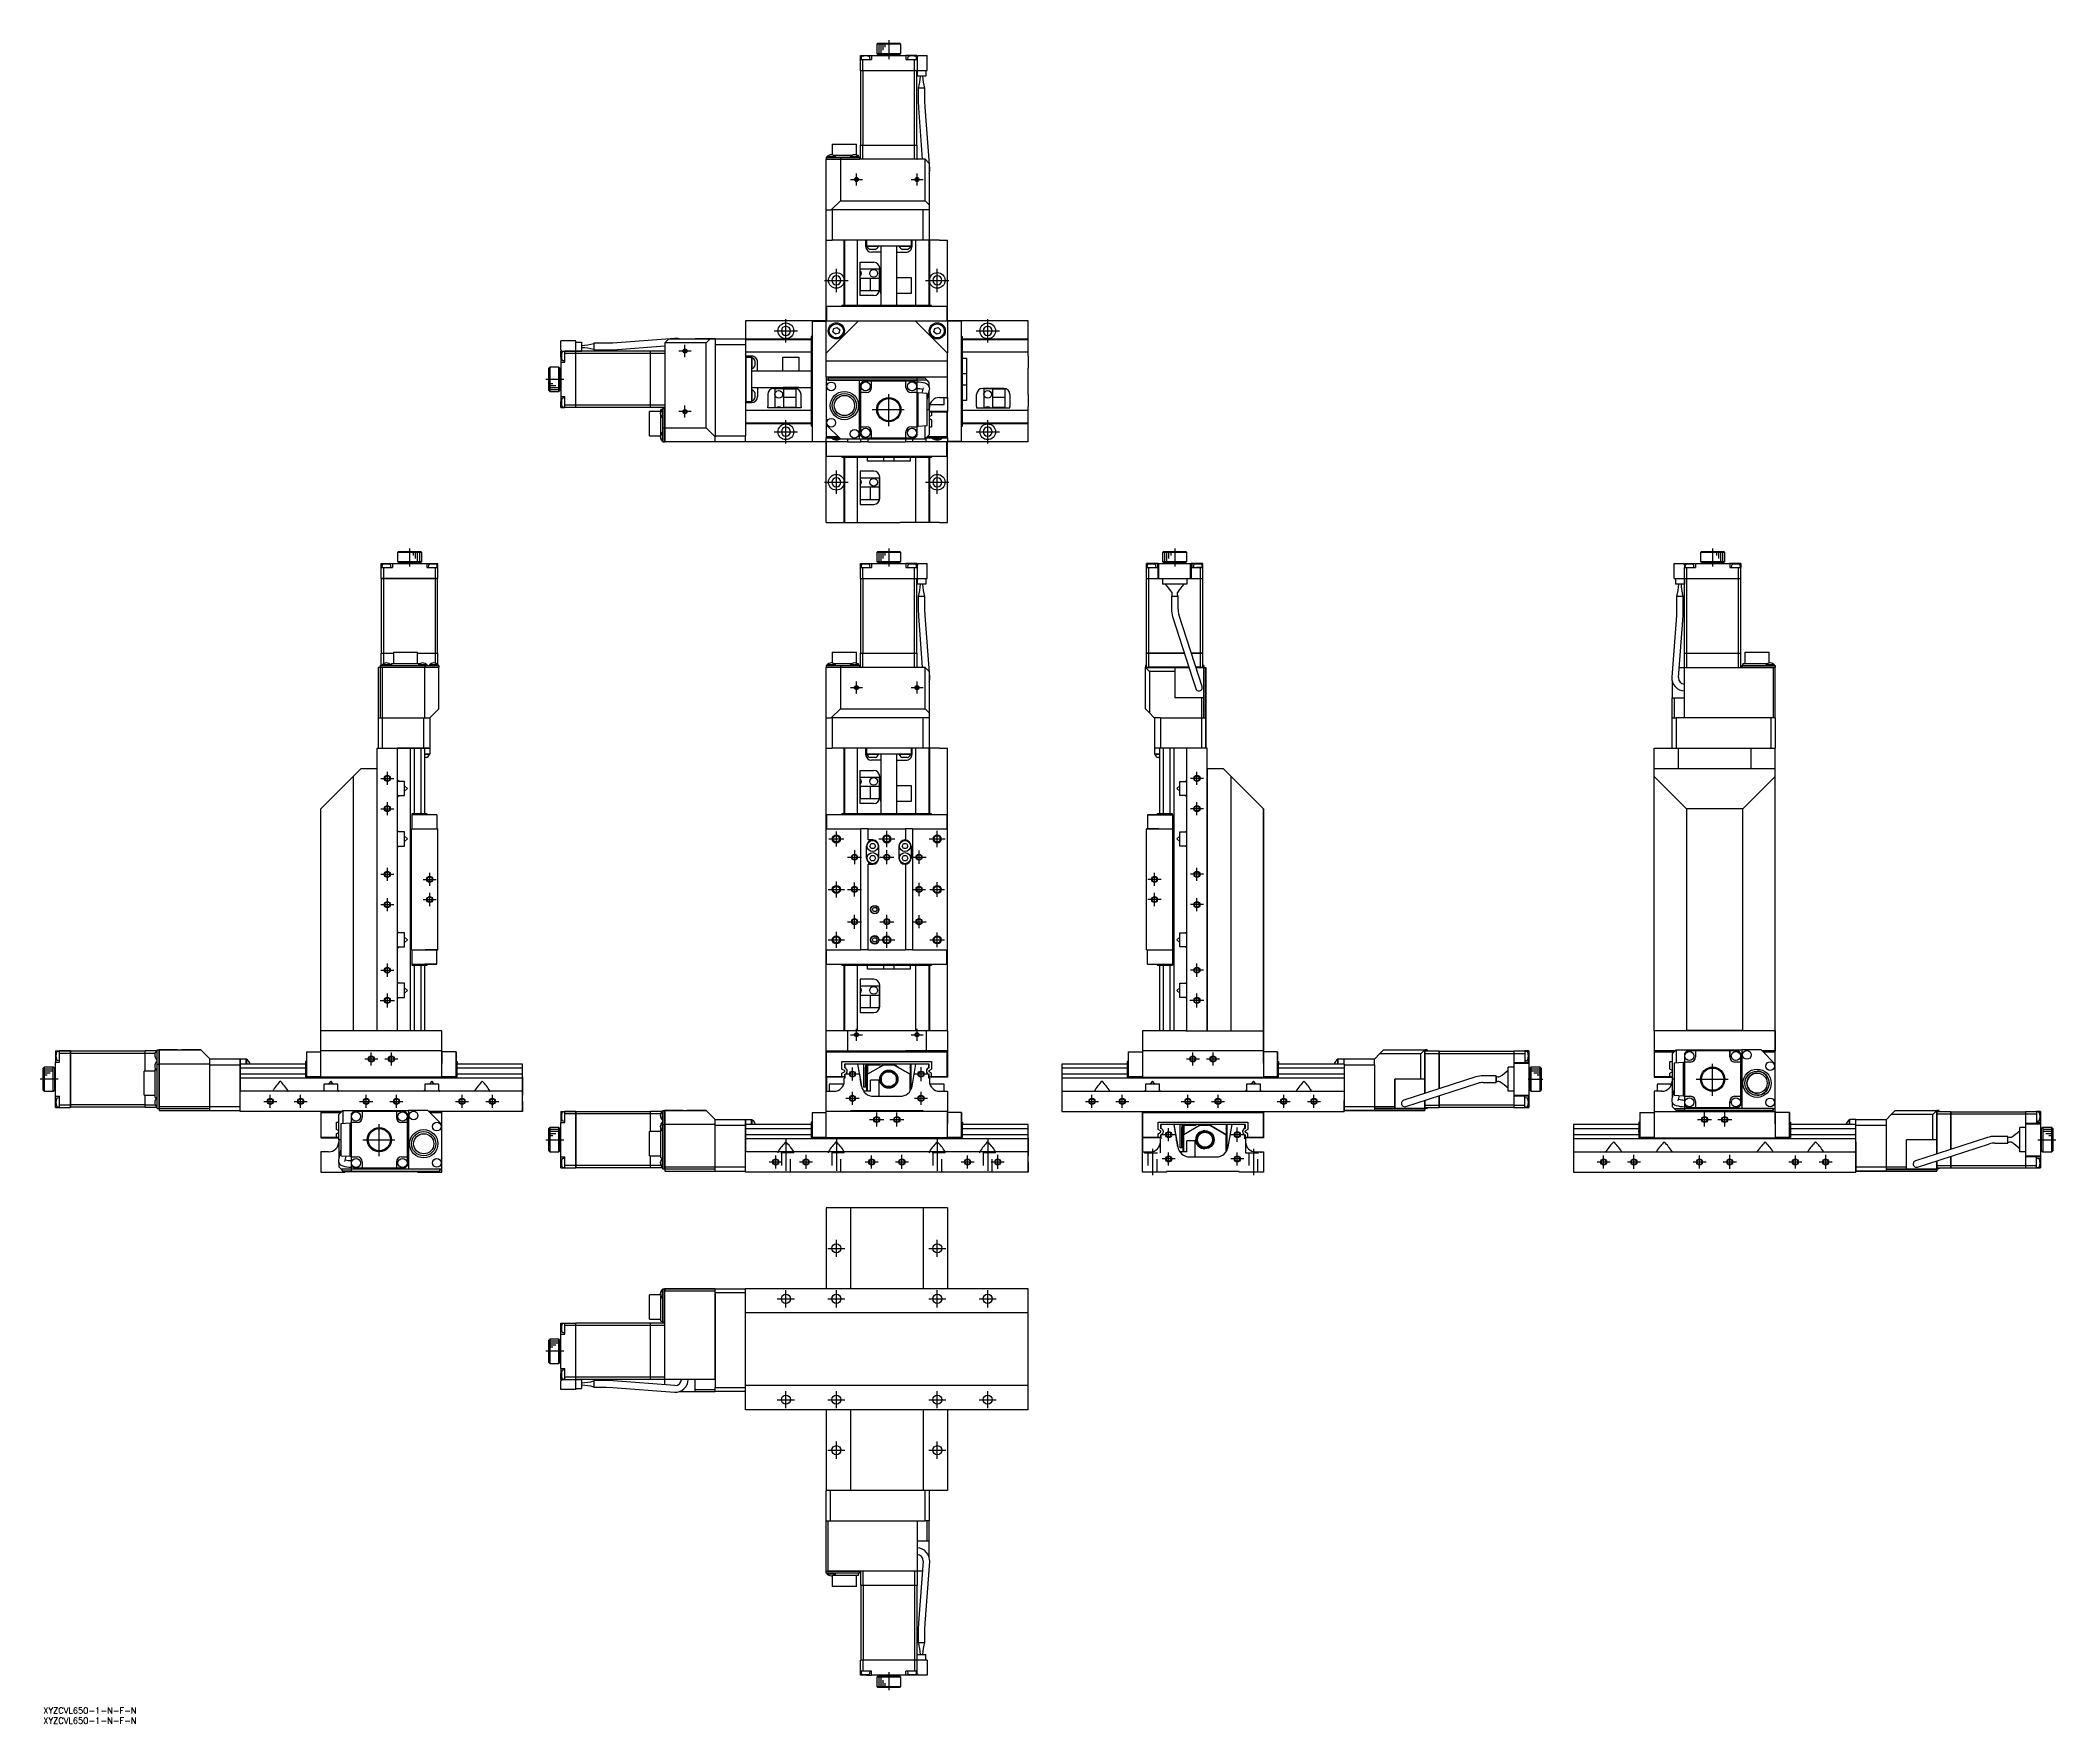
# Model space of a CAD drawing. Extents: x -1 to 997, y -8 to 826.
import ezdxf

# ---------------------------------------------------------------- set-up
doc = ezdxf.new("R2010")
doc.units = 0
doc.header["$LTSCALE"] = 0.5
doc.linetypes.add('CENTER', pattern=[50.8, 31.75, -6.35, 6.35, -6.35])
doc.linetypes.add('DASHED', pattern=[19.05, 12.7, -6.35])
for name, color, linetype in [('MSM_CENTER', 1, 'CENTER'), ('MSM_CONTINUOUS', 7, 'CONTINUOUS'), ('MSM_DASHED', 4, 'DASHED'), ('MSM_NARROW', 5, 'CONTINUOUS'), ('MSM_PART_NUMBER', 7, 'CONTINUOUS')]:
    doc.layers.add(name, color=color, linetype=linetype)
doc.styles.get("Standard").update_dxf_attribs({"font": 'txt.shx', "height": 3, "bigfont": 'bigfont.shx'})

# ---------------------------------------------------------------- blocks, each defined once
blk = doc.blocks.new('*U2')
at = {"layer": 'MSM_PART_NUMBER'}
blk.add_text('XYZCVL650-1-N-F-N', height=3, dxfattribs=at).set_placement((0, -3))
blk = doc.blocks.new('*U3')
at = {"layer": 'MSM_PART_NUMBER'}
blk.add_text('XYZCVL650-1-N-F-N', height=3, dxfattribs=at).set_placement((0, -8))

msp = doc.modelspace()

# ---------------------------------------------------------------- linework, layer by layer
at = {"layer": 'MSM_CENTER'}
for p, q in [((418.93, 826.01), (418.93, 816.61)), ((402.93, 754.06), (402.93, 760.06)), ((432.93, 754.06), (432.93, 760.06)), ((399.93, 757.06), (405.93, 757.06)), ((429.93, 757.06), (435.93, 757.06)), ((392.93, 701.26), (392.93, 712.86)), ((442.93, 701.26), (442.93, 712.86)), ((387.13, 707.06), (398.73, 707.06)), ((437.13, 707.06), (448.73, 707.06)), ((362.13, 682.06), (373.73, 682.06)), ((367.93, 676.26), (367.93, 687.86)), ((462.13, 682.06), (473.73, 682.06)), ((467.93, 676.26), (467.93, 687.86)), ((320.93, 672.06), (314.93, 672.06)), ((317.93, 669.06), (317.93, 675.06)), ((248.98, 658.06), (257.88, 658.06)), ((418.93, 634.86), (418.93, 651.26)), ((320.93, 642.06), (314.93, 642.06)), ((317.93, 639.06), (317.93, 645.06)), ((410.73, 643.06), (427.13, 643.06)), ((362.13, 632.06), (373.73, 632.06)), ((367.93, 626.26), (367.93, 637.86)), ((462.13, 632.06), (473.73, 632.06)), ((467.93, 626.26), (467.93, 637.86)), ((392.93, 601.26), (392.93, 612.86)), ((442.93, 601.26), (442.93, 612.86)), ((387.13, 607.06), (398.73, 607.06)), ((437.13, 607.06), (448.73, 607.06)), ((181.5, 574.27), (181.5, 565.37)), ((418.93, 574.27), (418.93, 565.37)), ((560.57, 574.27), (560.57, 565.37)), ((827.09, 574.27), (827.09, 565.37)), ((399.93, 505.32), (405.93, 505.32)), ((402.93, 502.32), (402.93, 508.32)), ((429.93, 505.32), (435.93, 505.32)), ((432.93, 502.32), (432.93, 508.32)), ((167.25, 460.32), (173.75, 460.32)), ((170.5, 457.07), (170.5, 463.57)), ((574.82, 460.32), (568.32, 460.32)), ((571.57, 457.07), (571.57, 463.57)), ((167.25, 445.32), (173.75, 445.32)), ((170.5, 442.07), (170.5, 448.57)), ((574.82, 445.32), (568.32, 445.32)), ((571.57, 442.07), (571.57, 448.57)), ((389.28, 430.32), (396.58, 430.32)), ((392.93, 426.67), (392.93, 433.97)), ((413.93, 430.32), (421.93, 430.32)), ((417.93, 426.32), (417.93, 434.32)), ((438.93, 430.32), (446.93, 430.32)), ((442.93, 426.32), (442.93, 434.32)), ((398.43, 421.32), (405.43, 421.32)), ((401.93, 424.82), (401.93, 417.82)), ((414.43, 421.32), (421.43, 421.32)), ((417.93, 417.82), (417.93, 424.82)), ((430.43, 421.32), (437.43, 421.32)), ((433.93, 418.07), (433.93, 424.57)), ((167.25, 412.82), (173.75, 412.82)), ((170.5, 409.57), (170.5, 416.07)), ((188.25, 410.32), (194.75, 410.32)), ((191.5, 407.07), (191.5, 413.57)), ((553.82, 410.32), (547.32, 410.32)), ((550.57, 407.07), (550.57, 413.57)), ((574.82, 412.82), (568.32, 412.82)), ((571.57, 409.57), (571.57, 416.07)), ((170.5, 394.57), (170.5, 401.07)), ((188.25, 400.32), (194.75, 400.32)), ((191.5, 397.07), (191.5, 403.57)), ((388.93, 405.32), (396.93, 405.32)), ((392.93, 401.32), (392.93, 409.32)), ((398.43, 405.32), (405.43, 405.32)), ((401.93, 401.82), (401.93, 408.82)), ((430.68, 405.32), (437.18, 405.32)), ((433.93, 402.07), (433.93, 408.57)), ((439.28, 405.32), (446.58, 405.32)), ((442.93, 401.67), (442.93, 408.97)), ((553.82, 400.32), (547.32, 400.32)), ((550.57, 397.07), (550.57, 403.57)), ((571.57, 394.57), (571.57, 401.07)), ((167.25, 397.82), (173.75, 397.82)), ((401.93, 385.82), (401.93, 392.82)), ((417.93, 385.82), (417.93, 392.82)), ((433.93, 386.07), (433.93, 392.57)), ((574.82, 397.82), (568.32, 397.82)), ((388.93, 380.32), (396.93, 380.32)), ((392.93, 376.32), (392.93, 384.32)), ((398.43, 389.32), (405.43, 389.32)), ((413.93, 380.32), (421.93, 380.32)), ((414.43, 389.32), (421.43, 389.32)), ((417.93, 376.32), (417.93, 384.32)), ((430.43, 389.32), (437.43, 389.32)), ((439.28, 380.32), (446.58, 380.32)), ((442.93, 376.67), (442.93, 383.97)), ((167.25, 365.32), (173.75, 365.32)), ((170.5, 362.07), (170.5, 368.57)), ((574.82, 365.32), (568.32, 365.32)), ((571.57, 362.07), (571.57, 368.57)), ((167, 350.32), (174, 350.32)), ((170.5, 346.82), (170.5, 353.82)), ((575.07, 350.32), (568.07, 350.32)), ((571.57, 346.82), (571.57, 353.82)), ((399.93, 333.32), (405.93, 333.32)), ((402.93, 330.32), (402.93, 336.32)), ((429.93, 333.32), (435.93, 333.32)), ((432.93, 330.32), (432.93, 336.32)), ((159.27, 321.32), (165.73, 321.32)), ((162.5, 318.09), (162.5, 324.55)), ((169.27, 321.32), (175.73, 321.32)), ((172.5, 318.09), (172.5, 324.55)), ((566.34, 321.32), (572.8, 321.32)), ((569.57, 318.09), (569.57, 324.55)), ((576.34, 321.32), (582.8, 321.32)), ((579.57, 318.09), (579.57, 324.55)), ((827.09, 303.12), (827.09, 319.52)), ((7.45, 311.32), (-1.45, 311.32)), ((404.16, 313.82), (397.7, 313.82)), ((400.93, 310.59), (400.93, 317.05)), ((438.43, 313.82), (431.43, 313.82)), ((434.93, 310.32), (434.93, 317.32)), ((735.62, 311.32), (743.02, 311.32)), ((818.89, 311.32), (835.29, 311.32)), ((109.27, 300.32), (115.73, 300.32)), ((112.5, 297.09), (112.5, 303.55)), ((124.27, 300.32), (130.73, 300.32)), ((127.5, 297.09), (127.5, 303.55)), ((156.77, 300.32), (163.23, 300.32)), ((160, 297.09), (160, 303.55)), ((171.77, 300.32), (178.23, 300.32)), ((175, 297.09), (175, 303.55)), ((204.27, 300.32), (210.73, 300.32)), ((207.5, 297.09), (207.5, 303.55)), ((219.27, 300.32), (225.73, 300.32)), ((222.5, 297.09), (222.5, 303.55)), ((404.16, 301.82), (397.7, 301.82)), ((400.93, 298.59), (400.93, 305.05)), ((438.16, 301.82), (431.7, 301.82)), ((434.93, 298.59), (434.93, 305.05)), ((516.34, 300.32), (522.8, 300.32)), ((519.57, 297.09), (519.57, 303.55)), ((531.34, 300.32), (537.8, 300.32)), ((534.57, 297.09), (534.57, 303.55)), ((563.84, 300.32), (570.3, 300.32)), ((567.07, 297.09), (567.07, 303.55)), ((578.84, 300.32), (585.3, 300.32)), ((582.07, 297.09), (582.07, 303.55)), ((611.34, 300.32), (617.8, 300.32)), ((614.57, 297.09), (614.57, 303.55)), ((626.34, 300.32), (632.8, 300.32)), ((629.57, 297.09), (629.57, 303.55)), ((409.43, 291.32), (416.43, 291.32)), ((412.93, 287.82), (412.93, 294.82)), ((419.43, 291.32), (426.43, 291.32)), ((422.93, 287.82), (422.93, 294.82)), ((819.59, 291.32), (826.59, 291.32)), ((823.09, 287.82), (823.09, 294.82)), ((829.59, 291.32), (836.59, 291.32)), ((833.09, 287.82), (833.09, 294.82)), ((158.3, 281.32), (174.7, 281.32)), ((166.5, 273.12), (166.5, 289.52)), ((248.98, 281.32), (257.88, 281.32)), ((367.93, 281.82), (367.93, 263.32)), ((392.93, 281.82), (392.93, 263.32)), ((442.93, 281.82), (442.93, 263.32)), ((467.93, 281.82), (467.93, 263.32)), ((560.8, 283.82), (554.34, 283.82)), ((557.57, 280.59), (557.57, 287.05)), ((595.07, 283.82), (588.07, 283.82)), ((591.57, 280.32), (591.57, 287.32)), ((988.14, 281.32), (997.04, 281.32)), ((359.7, 270.32), (366.16, 270.32)), ((362.93, 267.09), (362.93, 273.55)), ((374.7, 270.32), (381.16, 270.32)), ((377.93, 266.82), (377.93, 273.82)), ((407.2, 270.32), (413.66, 270.32)), ((410.43, 267.09), (410.43, 273.55)), ((422.2, 270.32), (428.66, 270.32)), ((425.43, 266.82), (425.43, 273.82)), ((454.7, 270.32), (461.16, 270.32)), ((457.93, 267.09), (457.93, 273.55)), ((469.7, 270.32), (476.16, 270.32)), ((472.93, 266.82), (472.93, 273.82)), ((549.57, 276.82), (549.57, 263.82)), ((560.8, 271.82), (554.34, 271.82)), ((557.57, 268.59), (557.57, 275.05)), ((594.8, 271.82), (588.34, 271.82)), ((591.57, 268.59), (591.57, 275.05)), ((599.57, 276.82), (599.57, 263.82)), ((769.86, 270.32), (776.32, 270.32)), ((773.09, 267.09), (773.09, 273.55)), ((784.86, 270.32), (791.32, 270.32)), ((788.09, 266.82), (788.09, 273.82)), ((817.36, 270.32), (823.82, 270.32)), ((820.59, 267.09), (820.59, 273.55)), ((832.36, 270.32), (838.82, 270.32)), ((835.59, 266.82), (835.59, 273.82)), ((864.86, 270.32), (871.32, 270.32)), ((868.09, 267.09), (868.09, 273.55)), ((879.86, 270.32), (886.32, 270.32)), ((883.09, 266.82), (883.09, 273.82)), ((392.93, 223.25), (392.93, 231.75)), ((442.93, 223.25), (442.93, 231.75)), ((388.68, 227.5), (397.18, 227.5)), ((438.68, 227.5), (447.18, 227.5)), ((363.68, 202.5), (372.18, 202.5)), ((367.93, 198.25), (367.93, 206.75)), ((388.68, 202.5), (397.18, 202.5)), ((392.93, 198.25), (392.93, 206.75)), ((438.68, 202.5), (447.18, 202.5)), ((442.93, 198.25), (442.93, 206.75)), ((463.68, 202.5), (472.18, 202.5)), ((467.93, 198.25), (467.93, 206.75)), ((257.88, 176.5), (248.98, 176.5)), ((363.68, 152.5), (372.18, 152.5)), ((367.93, 148.25), (367.93, 156.75)), ((388.68, 152.5), (397.18, 152.5)), ((392.93, 148.25), (392.93, 156.75)), ((438.68, 152.5), (447.18, 152.5)), ((442.93, 148.25), (442.93, 156.75)), ((463.68, 152.5), (472.18, 152.5)), ((467.93, 148.25), (467.93, 156.75)), ((392.93, 123.25), (392.93, 131.75)), ((442.93, 123.25), (442.93, 131.75)), ((388.68, 127.5), (397.18, 127.5)), ((438.68, 127.5), (447.18, 127.5)), ((418.93, 17.45), (418.93, 8.55))]:
    msp.add_line(p, q, dxfattribs=at)
at = {"layer": 'MSM_CONTINUOUS'}
for p, q in [((413.43, 824.56), (412.93, 824.06)), ((424.93, 824.06), (412.93, 824.06)), ((412.93, 824.06), (412.93, 819.56)), ((412.93, 819.56), (424.93, 819.56)), ((412.93, 819.56), (413.43, 819.06)), ((413.43, 824.56), (424.43, 824.56)), ((424.43, 819.06), (413.43, 819.06)), ((416.43, 819.06), (416.43, 818.56)), ((421.43, 818.56), (421.43, 819.06)), ((424.93, 824.06), (424.43, 824.56)), ((424.43, 819.06), (424.93, 819.56)), ((424.93, 819.56), (424.93, 824.06)), ((404.93, 811.06), (404.93, 818.56)), ((404.93, 818.56), (410.43, 818.56)), ((404.93, 816.56), (410.43, 816.56)), ((404.93, 811.06), (406.13, 811.06)), ((405.03, 774.06), (405.03, 811.06)), ((405.27, 817.55), (405.18, 816.56)), ((406.13, 811.06), (406.13, 816.56)), ((406.13, 811.06), (431.73, 811.06)), ((406.17, 774.06), (406.17, 811.06)), ((409.68, 816.56), (409.59, 817.55)), ((410.43, 818.56), (427.43, 818.56)), ((410.43, 818.56), (410.43, 816.56)), ((427.43, 818.56), (427.43, 816.56)), ((432.93, 818.56), (427.43, 818.56)), ((427.43, 816.56), (432.93, 816.56)), ((428.27, 817.55), (428.18, 816.56)), ((431.69, 774.06), (431.69, 811.06)), ((431.73, 811.06), (431.73, 816.56)), ((431.73, 811.06), (437.93, 811.06)), ((432.68, 816.56), (432.59, 817.55)), ((432.83, 774.06), (432.83, 811.06)), ((432.93, 818.56), (432.93, 808.26)), ((432.93, 818.26), (433.43, 818.26)), ((433.43, 818.56), (433.43, 818.26)), ((433.43, 818.56), (437.93, 818.56)), ((437.33, 811.06), (437.33, 808.26)), ((437.93, 811.06), (437.93, 818.56)), ((437.33, 808.26), (432.93, 808.26)), ((436.78, 802.26), (433.48, 802.26)), ((433.48, 802.26), (433.48, 795.88)), ((436.78, 795.88), (436.78, 802.26)), ((433.48, 795.88), (433.6, 792.61)), ((433.6, 792.61), (435.52, 767.06)), ((436.89, 792.86), (436.78, 795.88)), ((439.19, 762.29), (436.89, 792.86)), ((390.93, 774.56), (402.93, 774.56)), ((390.93, 774.56), (390.93, 769.22)), ((391.51, 769.06), (400.85, 769.06)), ((402.93, 769.09), (402.93, 774.56)), ((403.01, 769.06), (403.93, 769.06)), ((403.93, 768.5), (403.93, 769.06)), ((404.93, 767.06), (404.93, 774.06)), ((404.93, 774.06), (406.13, 774.06)), ((406.13, 767.06), (406.13, 774.06)), ((406.13, 774.06), (431.73, 774.06)), ((431.73, 767.06), (431.73, 774.06)), ((431.73, 774.06), (432.93, 774.06)), ((432.93, 767.16), (432.93, 774.06)), ((387.93, 768.06), (387.93, 767.16)), ((387.93, 768.06), (394.93, 768.06)), ((388.03, 767.06), (387.93, 767.16)), ((387.93, 767.16), (394.93, 767.16)), ((387.93, 742.06), (387.93, 767.06)), ((394.93, 767.06), (387.93, 767.06)), ((392.58, 768.36), (388.28, 768.36)), ((388.28, 768.36), (388.28, 768.06)), ((392.58, 768.06), (392.58, 768.36)), ((394.93, 768.06), (404.43, 768.06)), ((394.93, 768.06), (394.93, 767.16)), ((394.93, 767.16), (404.43, 767.16)), ((394.97, 767.06), (394.93, 767.16)), ((394.93, 767.06), (394.93, 746.56)), ((436.93, 767.06), (394.93, 767.06)), ((404.08, 768.36), (399.78, 768.36)), ((399.78, 768.36), (399.78, 768.06)), ((404.08, 768.06), (404.08, 768.36)), ((404.43, 767.16), (404.33, 767.06)), ((404.43, 768.06), (404.43, 767.16)), ((432.83, 767.06), (432.93, 767.16)), ((438.93, 765.06), (436.93, 767.06)), ((436.93, 746.56), (436.93, 767.06)), ((438.93, 765.06), (438.93, 744.56)), ((438.93, 765.06), (438.93, 752.06)), ((387.93, 727.06), (387.93, 742.06)), ((387.93, 742.06), (390.43, 742.06)), ((390.43, 742.06), (394.93, 746.56)), ((418.93, 742.06), (390.43, 742.06)), ((418.93, 742.06), (390.93, 742.06)), ((390.93, 742.06), (390.93, 727.06)), ((394.93, 746.56), (436.93, 746.56)), ((438.93, 742.06), (418.93, 742.06)), ((435.93, 742.06), (418.93, 742.06)), ((435.93, 727.06), (435.93, 742.06)), ((436.93, 746.56), (438.93, 744.56)), ((438.93, 744.56), (438.93, 742.06)), ((438.93, 742.06), (438.93, 727.06)), ((387.93, 687.06), (387.93, 727.06)), ((387.93, 727.06), (390.93, 727.06)), ((435.93, 727.06), (390.93, 727.06)), ((396.83, 694.56), (396.83, 727.06)), ((397.13, 694.56), (397.13, 727.06)), ((403.48, 694.56), (403.48, 727.06)), ((407.43, 727.06), (407.43, 724.06)), ((407.93, 727.06), (407.93, 724.06)), ((429.93, 724.06), (407.93, 724.06)), ((408.08, 724.06), (408.08, 723.86)), ((413.78, 723.86), (408.08, 723.86)), ((412.15, 722.41), (409.71, 722.41)), ((414.93, 721.06), (410.43, 721.06)), ((413.78, 723.86), (413.78, 724.06)), ((414.93, 724.06), (414.93, 694.56)), ((422.93, 694.56), (422.93, 724.06)), ((422.93, 721.06), (427.43, 721.06)), ((424.08, 724.06), (424.08, 723.86)), ((429.78, 723.86), (424.08, 723.86)), ((428.15, 722.41), (425.71, 722.41)), ((429.78, 723.86), (429.78, 724.06)), ((429.93, 727.06), (429.93, 724.06)), ((430.43, 724.06), (430.43, 727.06)), ((432.38, 694.56), (432.38, 727.06)), ((439.03, 727.06), (435.93, 727.06)), ((438.73, 727.06), (438.73, 694.56)), ((439.03, 727.06), (439.03, 694.56)), ((444.03, 727.06), (439.03, 727.06)), ((444.03, 727.06), (447.93, 727.06)), ((447.93, 687.06), (447.93, 727.06)), ((404.8, 716.06), (411.43, 716.06)), ((404.8, 699.56), (404.8, 716.06)), ((414.13, 712.56), (404.8, 712.56)), ((414.13, 712.56), (414.13, 702.06)), ((414.43, 713.06), (414.43, 702.56)), ((414.13, 708.06), (404.8, 708.06)), ((404.8, 702.06), (414.13, 702.06)), ((411.43, 699.56), (404.8, 699.56)), ((404.93, 702.06), (404.93, 708.06)), ((409.93, 702.06), (409.93, 708.06)), ((414.93, 700.56), (414.93, 708.56)), ((422.93, 708.56), (429.93, 708.56)), ((429.93, 700.56), (422.93, 700.56)), ((429.93, 708.56), (429.93, 700.56)), ((388.13, 694.06), (388.13, 687.06)), ((447.73, 694.06), (388.13, 694.06)), ((440.13, 694.56), (395.73, 694.56)), ((395.73, 694.06), (395.73, 694.56)), ((440.13, 694.06), (440.13, 694.56)), ((447.73, 694.06), (447.73, 687.06)), ((347.93, 687.06), (347.93, 675.06)), ((387.93, 687.06), (347.93, 687.06)), ((380.43, 679.26), (380.43, 634.86)), ((380.93, 679.26), (380.43, 679.26)), ((380.93, 686.86), (380.93, 627.26)), ((380.93, 686.86), (387.93, 686.86)), ((387.93, 671.06), (403.93, 687.06)), ((387.93, 671.26), (387.93, 687.06)), ((387.93, 687.06), (403.93, 687.06)), ((391.27, 681.56), (391.67, 683.25)), ((392.53, 680.38), (391.27, 681.56)), ((391.67, 683.25), (393.33, 683.75)), ((394.19, 680.88), (392.53, 680.38)), ((393.33, 683.75), (394.59, 682.56)), ((394.59, 682.56), (394.19, 680.88)), ((403.93, 687.06), (431.93, 687.06)), ((431.93, 687.06), (447.93, 671.06)), ((431.93, 687.06), (447.93, 687.06)), ((441.27, 681.56), (441.67, 683.25)), ((442.53, 680.38), (441.27, 681.56)), ((441.67, 683.25), (443.33, 683.75)), ((444.19, 680.88), (442.53, 680.38)), ((443.33, 683.75), (444.59, 682.56)), ((444.59, 682.56), (444.19, 680.88)), ((447.93, 687.06), (447.93, 671.16)), ((487.93, 687.06), (447.93, 687.06)), ((454.93, 686.86), (447.93, 686.86)), ((454.93, 627.26), (454.93, 686.86)), ((454.93, 679.26), (455.43, 679.26)), ((455.43, 634.86), (455.43, 679.26)), ((487.93, 669.56), (487.93, 687.06)), ((263.93, 677.06), (256.43, 677.06)), ((256.43, 672.56), (256.43, 677.06)), ((263.93, 677.06), (256.43, 677.06)), ((256.43, 672.56), (256.73, 672.56)), ((256.43, 672.06), (263.93, 672.06)), ((256.43, 669.06), (256.43, 672.06)), ((256.43, 669.06), (256.43, 666.56)), ((256.73, 672.06), (256.73, 672.56)), ((258.43, 671.81), (257.44, 671.73)), ((263.93, 672.06), (258.43, 672.06)), ((258.43, 670.86), (258.43, 672.06)), ((263.93, 670.86), (258.43, 670.86)), ((258.43, 666.56), (258.43, 670.86)), ((263.93, 670.86), (263.93, 677.06)), ((263.93, 676.46), (266.73, 676.46)), ((263.93, 676.46), (266.73, 676.46)), ((263.93, 672.06), (266.73, 672.06)), ((300.93, 671.96), (263.93, 671.96)), ((300.93, 671.96), (263.93, 671.96)), ((263.93, 645.26), (263.93, 670.86)), ((300.93, 670.82), (263.93, 670.82)), ((266.73, 676.46), (266.73, 672.06)), ((272.73, 675.91), (272.73, 672.61)), ((279.12, 675.91), (272.73, 675.91)), ((272.73, 672.61), (279.12, 672.61)), ((282.14, 676.03), (279.12, 675.91)), ((279.12, 672.61), (282.38, 672.73)), ((312.71, 678.33), (282.14, 676.03)), ((282.38, 672.73), (307.93, 674.66)), ((300.93, 670.86), (300.93, 672.06)), ((307.83, 672.06), (300.93, 672.06)), ((307.93, 670.86), (300.93, 670.86)), ((300.93, 645.26), (300.93, 670.86)), ((307.93, 671.96), (307.83, 672.06)), ((307.93, 676.06), (309.93, 678.06)), ((328.43, 676.06), (307.93, 676.06)), ((307.93, 676.06), (307.93, 634.06)), ((309.93, 678.06), (330.43, 678.06)), ((309.93, 678.06), (322.93, 678.06)), ((332.93, 678.06), (322.93, 678.06)), ((328.43, 676.06), (330.43, 678.06)), ((328.43, 634.06), (328.43, 676.06)), ((330.43, 678.06), (332.93, 678.06)), ((332.93, 678.06), (332.93, 658.07)), ((332.93, 678.06), (347.93, 678.06)), ((332.93, 675.06), (332.93, 658.07)), ((347.93, 675.06), (332.93, 675.06)), ((347.93, 678.16), (380.43, 678.16)), ((347.93, 677.86), (380.43, 677.86)), ((347.93, 675.06), (347.93, 630.06)), ((380.43, 671.51), (347.93, 671.51)), ((350.93, 669.56), (347.93, 669.56)), ((347.93, 669.06), (348.03, 669.06)), ((348.03, 669.06), (348.03, 647.06)), ((348.03, 669.06), (350.93, 669.06)), ((350.93, 669.06), (350.93, 647.06)), ((366.43, 669.06), (374.43, 669.06)), ((366.43, 662.06), (366.43, 669.06)), ((374.43, 669.06), (374.43, 662.06)), ((387.93, 671.26), (388.03, 671.26)), ((387.93, 659.06), (387.93, 671.26)), ((388.03, 671.26), (388.03, 671.16)), ((447.93, 671.16), (447.83, 671.16)), ((447.93, 659.06), (447.93, 671.16)), ((455.43, 678.16), (487.93, 678.16)), ((455.43, 677.86), (487.93, 677.86)), ((487.93, 671.51), (455.43, 671.51)), ((487.93, 669.56), (487.93, 663.66)), ((250.93, 664.06), (250.43, 663.56)), ((250.43, 652.56), (250.43, 663.56)), ((255.43, 664.06), (250.93, 664.06)), ((250.93, 664.06), (250.93, 652.06)), ((255.93, 663.56), (255.43, 664.06)), ((255.43, 652.06), (255.43, 664.06)), ((255.93, 663.56), (255.93, 652.56)), ((256.43, 660.56), (255.93, 660.56)), ((256.43, 666.56), (258.43, 666.56)), ((256.43, 666.56), (256.43, 647.06)), ((257.44, 667.4), (258.43, 667.31)), ((351.13, 668.91), (350.93, 668.91)), ((350.93, 663.21), (351.13, 663.21)), ((380.43, 662.06), (350.93, 662.06)), ((351.13, 668.91), (351.13, 663.21)), ((352.58, 667.29), (352.58, 664.84)), ((353.93, 662.06), (353.93, 666.56)), ((447.93, 667.06), (387.93, 667.06)), ((387.93, 659.16), (388.03, 659.06)), ((447.93, 659.06), (387.93, 659.06)), ((387.93, 659.06), (387.93, 657.56)), ((387.93, 659.06), (387.93, 657.56)), ((399.93, 658.76), (399.93, 659.06)), ((435.93, 659.06), (435.93, 658.76)), ((435.93, 659.06), (435.93, 658.76)), ((447.83, 659.06), (447.93, 659.16)), ((447.93, 649.06), (447.93, 659.06)), ((455.43, 668.56), (457.43, 668.56)), ((457.43, 660.77), (455.43, 660.77)), ((457.43, 668.56), (457.43, 660.77)), ((457.43, 660.77), (457.43, 647.56)), ((487.93, 650.47), (487.93, 663.66)), ((250.43, 652.56), (250.93, 652.06)), ((250.93, 652.06), (255.43, 652.06)), ((255.43, 652.06), (255.93, 652.56)), ((255.93, 655.56), (256.43, 655.56)), ((256.43, 649.56), (258.43, 649.56)), ((258.43, 645.26), (258.43, 649.56)), ((332.93, 658.07), (332.93, 629.56)), ((332.93, 658.07), (332.93, 630.06)), ((350.93, 654.06), (380.43, 654.06)), ((351.13, 652.91), (350.93, 652.91)), ((351.13, 652.91), (351.13, 647.21)), ((352.58, 651.29), (352.58, 648.84)), ((353.93, 654.06), (353.93, 649.56)), ((358.93, 650.47), (358.93, 650.56)), ((358.93, 650.47), (358.93, 644.56)), ((361.93, 653.56), (372.43, 653.56)), ((366.93, 653.26), (362.43, 653.26)), ((362.43, 653.26), (362.43, 643.94)), ((374.43, 654.06), (366.43, 654.06)), ((366.93, 649.06), (366.93, 653.26)), ((366.93, 653.26), (372.93, 653.26)), ((372.93, 649.06), (366.93, 649.06)), ((366.93, 644.06), (366.93, 649.06)), ((372.93, 653.26), (372.93, 649.06)), ((372.93, 649.06), (372.93, 644.06)), ((375.43, 650.56), (375.43, 650.47)), ((375.43, 644.56), (375.43, 650.47)), ((387.93, 657.56), (387.93, 635.56)), ((437.93, 657.56), (387.93, 657.56)), ((388.93, 658.56), (388.93, 657.56)), ((436.93, 658.56), (388.93, 658.56)), ((388.93, 657.56), (388.93, 658.56)), ((388.93, 657.66), (432.93, 657.66)), ((435.93, 658.76), (399.93, 658.76)), ((404.43, 628.56), (404.43, 657.56)), ((406.13, 657.06), (404.93, 655.86)), ((404.93, 655.86), (404.93, 630.26)), ((407.93, 651.56), (404.93, 651.56)), ((431.73, 657.06), (406.13, 657.06)), ((410.43, 654.06), (410.43, 657.06)), ((427.43, 654.06), (427.43, 657.06)), ((432.93, 651.56), (429.93, 651.56)), ((432.93, 655.86), (431.73, 657.06)), ((432.93, 657.66), (432.83, 657.56)), ((432.93, 657.66), (432.93, 658.56)), ((432.93, 655.86), (432.93, 657.56)), ((432.93, 630.26), (432.93, 655.86)), ((433.43, 651.28), (432.93, 651.31)), ((433.43, 634.85), (433.43, 651.28)), ((437.93, 650.96), (433.43, 651.28)), ((435.94, 653.79), (435.32, 651.15)), ((437.93, 657.56), (436.93, 658.56)), ((438.93, 656.56), (437.93, 657.56)), ((437.93, 647.8), (439.15, 653.04)), ((437.93, 635.16), (437.93, 650.96)), ((438.93, 654.59), (438.93, 656.56)), ((438.93, 643.06), (438.93, 652.09)), ((444.03, 649.06), (447.93, 649.06)), ((446.43, 645.56), (446.43, 649.06)), ((447.83, 648.56), (447.83, 649.06)), ((447.93, 649.06), (447.93, 642.06)), ((455.43, 655.36), (457.43, 655.36)), ((462.43, 650.56), (462.43, 650.47)), ((462.43, 644.56), (462.43, 650.47)), ((475.93, 653.56), (465.43, 653.56)), ((470.43, 653.26), (465.93, 653.26)), ((465.93, 653.26), (465.93, 643.94)), ((470.43, 649.06), (470.43, 653.26)), ((470.43, 653.26), (476.43, 653.26)), ((476.43, 649.06), (470.43, 649.06)), ((470.43, 644.06), (470.43, 649.06)), ((476.43, 653.26), (476.43, 649.06)), ((476.43, 649.06), (476.43, 644.06)), ((478.93, 650.47), (478.93, 650.56)), ((478.93, 650.47), (478.93, 644.56)), ((487.93, 650.47), (487.93, 644.56)), ((256.43, 644.06), (256.43, 647.06)), ((256.43, 644.06), (258.43, 644.06)), ((258.43, 648.81), (257.44, 648.73)), ((257.44, 644.4), (258.43, 644.31)), ((258.43, 644.06), (258.43, 645.26)), ((263.93, 645.26), (258.43, 645.26)), ((263.93, 644.06), (258.43, 644.06)), ((300.93, 645.31), (263.93, 645.31)), ((263.93, 644.06), (263.93, 645.26)), ((300.93, 644.16), (263.93, 644.16)), ((300.43, 630.06), (300.43, 642.06)), ((305.9, 642.06), (300.43, 642.06)), ((300.93, 644.06), (300.93, 645.26)), ((307.93, 645.26), (300.93, 645.26)), ((307.93, 644.06), (300.93, 644.06)), ((305.93, 642.14), (305.93, 643.06)), ((306.49, 643.06), (305.93, 643.06)), ((305.93, 630.64), (305.93, 639.99)), ((306.93, 643.21), (306.64, 643.21)), ((306.64, 643.21), (306.64, 638.91)), ((306.93, 627.06), (306.93, 643.56)), ((306.93, 643.56), (307.83, 643.56)), ((306.93, 643.56), (307.83, 643.56)), ((307.83, 627.06), (307.83, 643.56)), ((307.83, 643.56), (307.93, 643.46)), ((307.93, 643.46), (307.83, 643.56)), ((348.03, 647.06), (347.93, 647.06)), ((347.93, 646.56), (350.93, 646.56)), ((380.43, 642.62), (347.93, 642.62)), ((348.03, 647.06), (350.93, 647.06)), ((350.93, 647.21), (351.13, 647.21)), ((358.93, 643.94), (358.93, 644.56)), ((375.43, 643.94), (358.93, 643.94)), ((372.93, 644.06), (366.93, 644.06)), ((366.93, 644.06), (366.93, 643.94)), ((372.93, 643.94), (372.93, 644.06)), ((375.43, 644.56), (375.43, 643.94)), ((437.93, 643.06), (438.93, 643.06)), ((438.93, 643.06), (438.93, 630.56)), ((439.03, 642.56), (438.93, 642.56)), ((438.93, 641.96), (447.73, 641.96)), ((440.13, 640.09), (438.94, 639.4)), ((439.03, 642.56), (439.03, 644.06)), ((447.93, 642.06), (439.33, 642.06)), ((439.33, 642.06), (439.33, 641.96)), ((439.33, 642.06), (439.33, 641.96)), ((439.43, 646.02), (439.43, 645.56)), ((439.43, 645.56), (446.43, 645.56)), ((440.13, 641.96), (440.13, 640.09)), ((447.73, 641.96), (447.73, 629.56)), ((447.93, 648.56), (447.83, 648.56)), ((447.93, 629.06), (447.93, 642.06)), ((457.43, 647.56), (455.43, 647.56)), ((487.93, 642.62), (455.43, 642.62)), ((462.43, 644.56), (462.43, 643.94)), ((462.43, 643.94), (478.93, 643.94)), ((476.43, 644.06), (470.43, 644.06)), ((470.43, 644.06), (470.43, 643.94)), ((476.43, 643.94), (476.43, 644.06)), ((478.93, 643.94), (478.93, 644.56)), ((487.93, 627.06), (487.93, 644.56)), ((300.43, 630.06), (305.77, 630.06)), ((306.64, 638.91), (306.93, 638.91)), ((306.93, 631.71), (306.64, 631.71)), ((306.64, 631.71), (306.64, 627.41)), ((306.93, 634.06), (307.83, 634.06)), ((307.93, 634.11), (307.83, 634.06)), ((307.93, 634.06), (307.93, 627.06)), ((307.93, 634.06), (328.43, 634.06)), ((332.93, 629.56), (328.43, 634.06)), ((332.93, 630.06), (347.93, 630.06)), ((332.93, 627.06), (332.93, 629.56)), ((380.43, 636.26), (347.93, 636.26)), ((380.43, 635.96), (347.93, 635.96)), ((347.93, 627.06), (347.93, 630.06)), ((380.93, 634.86), (380.43, 634.86)), ((387.93, 635.56), (394.93, 628.56)), ((387.93, 635.56), (387.93, 629.06)), ((387.93, 635.56), (387.93, 634.56)), ((387.93, 631.56), (387.93, 629.06)), ((387.93, 629.06), (394.43, 629.06)), ((387.93, 627.06), (387.93, 629.06)), ((388.13, 629.56), (388.13, 635.36)), ((393.93, 629.56), (388.13, 629.56)), ((404.93, 634.56), (407.93, 634.56)), ((404.93, 630.26), (406.13, 629.06)), ((406.13, 629.06), (431.73, 629.06)), ((410.43, 629.06), (410.43, 632.06)), ((427.43, 629.06), (427.43, 632.06)), ((429.93, 634.56), (432.93, 634.56)), ((431.73, 629.06), (432.93, 630.26)), ((432.93, 634.81), (433.43, 634.85)), ((433.43, 634.85), (437.93, 635.16)), ((436.93, 628.56), (436.93, 635.09)), ((438.93, 630.56), (436.93, 628.56)), ((437.43, 629.06), (447.93, 629.06)), ((447.73, 629.56), (437.93, 629.56)), ((440.13, 634.36), (438.93, 634.36)), ((438.94, 638.73), (440.13, 638.04)), ((440.13, 638.04), (440.13, 634.36)), ((447.93, 629.06), (447.93, 627.06)), ((454.93, 634.86), (455.43, 634.86)), ((487.93, 636.26), (455.43, 636.26)), ((487.93, 635.96), (455.43, 635.96)), ((306.64, 627.41), (306.93, 627.41)), ((306.93, 627.06), (307.83, 627.06)), ((307.93, 627.16), (307.83, 627.06)), ((332.93, 627.06), (307.93, 627.06)), ((347.93, 627.06), (332.93, 627.06)), ((387.93, 627.06), (347.93, 627.06)), ((380.93, 627.26), (387.93, 627.26)), ((398.43, 627.06), (387.93, 627.06)), ((387.93, 587.06), (387.93, 627.06)), ((388.13, 620.06), (388.13, 627.06)), ((388.13, 620.06), (447.73, 620.06)), ((394.93, 628.56), (436.93, 628.56)), ((395.73, 620.06), (395.73, 619.56)), ((395.73, 619.56), (440.13, 619.56)), ((396.83, 587.06), (396.83, 619.56)), ((397.13, 587.06), (397.13, 619.56)), ((398.43, 628.56), (398.43, 627.06)), ((398.43, 627.06), (405.13, 627.06)), ((403.48, 587.06), (403.48, 619.56)), ((405.13, 627.06), (405.13, 628.56)), ((408.73, 627.06), (405.13, 627.06)), ((408.43, 617.56), (408.43, 619.56)), ((408.73, 627.06), (408.73, 628.56)), ((408.73, 627.06), (427.13, 627.06)), ((416.22, 619.56), (416.22, 617.56)), ((421.64, 617.56), (421.64, 619.56)), ((427.13, 628.56), (427.13, 627.06)), ((437.43, 627.06), (427.13, 627.06)), ((429.43, 619.56), (429.43, 617.56)), ((430.73, 628.56), (430.73, 627.06)), ((432.38, 587.06), (432.38, 619.56)), ((437.43, 628.56), (436.93, 628.56)), ((437.43, 627.06), (437.43, 628.56)), ((447.93, 627.06), (437.43, 627.06)), ((438.73, 619.56), (438.73, 587.06)), ((439.03, 619.56), (439.03, 587.06)), ((440.13, 620.06), (440.13, 619.56)), ((447.73, 620.06), (447.73, 627.06)), ((454.93, 627.26), (447.93, 627.26)), ((447.93, 587.06), (447.93, 627.06)), ((487.93, 627.06), (447.93, 627.06)), ((411.43, 612.56), (404.8, 612.56)), ((404.8, 612.56), (404.8, 596.06)), ((421.64, 617.56), (408.43, 617.56)), ((414.43, 599.06), (414.43, 609.56)), ((429.43, 617.56), (421.64, 617.56)), ((414.13, 609.06), (404.8, 609.06)), ((414.13, 604.56), (404.8, 604.56)), ((404.93, 598.56), (404.93, 604.56)), ((409.93, 598.56), (409.93, 604.56)), ((414.13, 609.06), (414.13, 598.56)), ((404.8, 598.56), (414.13, 598.56)), ((404.8, 596.06), (411.43, 596.06)), ((387.93, 587.06), (397.13, 587.06)), ((397.13, 587.06), (403.48, 587.06)), ((403.48, 587.06), (411.34, 587.06)), ((411.34, 587.06), (424.52, 587.06)), ((439.03, 587.06), (424.52, 587.06)), ((444.03, 587.06), (439.03, 587.06)), ((444.03, 587.06), (447.93, 587.06)), ((176, 572.82), (175.5, 572.32)), ((175.5, 572.32), (175.5, 567.82)), ((187.5, 572.32), (175.5, 572.32)), ((176, 572.82), (187, 572.82)), ((187.5, 572.32), (187, 572.82)), ((187.5, 567.82), (187.5, 572.32)), ((413.43, 572.82), (412.93, 572.32)), ((424.93, 572.32), (412.93, 572.32)), ((412.93, 572.32), (412.93, 567.82)), ((413.43, 572.82), (424.43, 572.82)), ((424.93, 572.32), (424.43, 572.82)), ((424.93, 567.82), (424.93, 572.32)), ((555.07, 572.82), (554.57, 572.32)), ((554.57, 572.32), (554.57, 567.82)), ((566.57, 572.32), (554.57, 572.32)), ((555.07, 572.82), (566.07, 572.82)), ((566.57, 572.32), (566.07, 572.82)), ((566.57, 567.82), (566.57, 572.32)), ((821.59, 572.82), (821.09, 572.32)), ((833.09, 572.32), (821.09, 572.32)), ((821.09, 572.32), (821.09, 567.82)), ((821.59, 572.82), (832.59, 572.82)), ((833.09, 572.32), (832.59, 572.82)), ((833.09, 567.82), (833.09, 572.32)), ((167.5, 566.82), (195.5, 566.82)), ((167.5, 559.32), (167.5, 566.82)), ((167.5, 564.82), (173, 564.82)), ((195.5, 559.32), (167.5, 559.32)), ((167.5, 559.32), (195.5, 559.32)), ((167.6, 522.32), (167.6, 559.32)), ((167.84, 565.81), (167.75, 564.82)), ((168.7, 559.32), (168.7, 564.82)), ((168.74, 522.32), (168.74, 559.32)), ((172.25, 564.82), (172.16, 565.81)), ((173, 566.82), (173, 564.82)), ((175.5, 567.82), (176, 567.32)), ((175.5, 567.82), (187.5, 567.82)), ((187, 567.32), (176, 567.32)), ((179, 567.32), (179, 566.82)), ((184, 566.82), (184, 567.32)), ((187, 567.32), (187.5, 567.82)), ((190, 566.82), (190, 564.82)), ((190, 564.82), (195.5, 564.82)), ((190.84, 565.81), (190.75, 564.82)), ((194.26, 522.32), (194.26, 559.32)), ((194.3, 559.32), (194.3, 564.82)), ((195.25, 564.82), (195.16, 565.81)), ((195.4, 522.32), (195.4, 559.32)), ((195.5, 559.32), (195.5, 566.82)), ((404.93, 566.82), (410.43, 566.82)), ((404.93, 559.32), (404.93, 566.82)), ((404.93, 564.82), (410.43, 564.82)), ((404.93, 559.32), (406.13, 559.32)), ((405.03, 522.32), (405.03, 559.32)), ((405.27, 565.81), (405.18, 564.82)), ((406.13, 559.32), (406.13, 564.82)), ((406.13, 559.32), (431.73, 559.32)), ((406.17, 522.32), (406.17, 559.32)), ((409.68, 564.82), (409.59, 565.81)), ((410.43, 566.82), (427.43, 566.82)), ((410.43, 566.82), (410.43, 564.82)), ((412.93, 567.82), (424.93, 567.82)), ((412.93, 567.82), (413.43, 567.32)), ((424.43, 567.32), (413.43, 567.32)), ((416.43, 567.32), (416.43, 566.82)), ((421.43, 566.82), (421.43, 567.32)), ((424.43, 567.32), (424.93, 567.82)), ((432.93, 566.82), (427.43, 566.82)), ((427.43, 566.82), (427.43, 564.82)), ((427.43, 564.82), (432.93, 564.82)), ((428.27, 565.81), (428.18, 564.82)), ((431.69, 522.32), (431.69, 559.32)), ((431.73, 559.32), (431.73, 564.82)), ((431.73, 559.32), (437.93, 559.32)), ((432.68, 564.82), (432.59, 565.81)), ((432.83, 522.32), (432.83, 559.32)), ((432.93, 566.82), (432.93, 556.52)), ((432.93, 566.52), (433.43, 566.52)), ((433.43, 566.82), (437.93, 566.82)), ((433.43, 566.82), (433.43, 566.52)), ((437.33, 559.32), (437.33, 556.52)), ((437.93, 559.32), (437.93, 566.82)), ((546.57, 559.32), (546.57, 566.82)), ((552.36, 566.82), (546.57, 566.82)), ((546.57, 566.82), (574.57, 566.82)), ((546.57, 564.82), (552.07, 564.82)), ((546.57, 559.32), (574.57, 559.32)), ((546.67, 522.32), (546.67, 559.32)), ((546.91, 565.81), (546.82, 564.82)), ((547.77, 559.32), (547.77, 564.82)), ((547.81, 522.32), (547.81, 559.32)), ((551.32, 564.82), (551.24, 565.81)), ((552.07, 566.82), (552.07, 564.82)), ((552.32, 559.32), (552.32, 566.52)), ((552.36, 566.52), (552.32, 566.52)), ((552.36, 566.82), (552.36, 566.52)), ((552.67, 559.32), (552.67, 566.82)), ((554.57, 567.82), (555.07, 567.32)), ((554.57, 567.82), (566.57, 567.82)), ((554.57, 559.32), (554.57, 556.52)), ((566.07, 567.32), (555.07, 567.32)), ((558.07, 567.32), (558.07, 566.82)), ((563.07, 566.82), (563.07, 567.32)), ((566.07, 567.32), (566.57, 567.82)), ((566.57, 559.32), (566.57, 556.52)), ((568.47, 559.32), (568.47, 566.82)), ((568.79, 566.82), (568.79, 566.52)), ((574.57, 566.82), (568.79, 566.82)), ((568.82, 566.52), (568.79, 566.52)), ((568.82, 559.32), (568.82, 566.52)), ((569.07, 566.82), (569.07, 564.82)), ((569.07, 564.82), (574.57, 564.82)), ((569.91, 565.81), (569.82, 564.82)), ((574.32, 564.82), (571.57, 564.82)), ((573.33, 522.32), (573.33, 559.32)), ((573.37, 559.32), (573.37, 564.82)), ((574.32, 564.82), (574.24, 565.81)), ((574.57, 564.82), (574.32, 564.82)), ((574.47, 522.32), (574.47, 559.32)), ((574.47, 522.32), (574.47, 559.32)), ((574.57, 559.32), (574.57, 566.82)), ((574.57, 559.32), (574.57, 566.82)), ((808.09, 559.32), (808.09, 566.82)), ((808.09, 566.82), (812.59, 566.82)), ((808.09, 559.32), (814.29, 559.32)), ((808.69, 559.32), (808.69, 556.52)), ((812.59, 566.82), (812.59, 566.52)), ((812.59, 566.52), (813.09, 566.52)), ((813.09, 566.82), (813.09, 564.82)), ((813.09, 566.82), (818.59, 566.82)), ((813.09, 559.32), (813.09, 564.82)), ((813.09, 564.82), (818.59, 564.82)), ((813.09, 559.32), (813.09, 556.52)), ((813.19, 522.32), (813.19, 559.32)), ((813.43, 565.81), (813.34, 564.82)), ((814.29, 559.32), (814.29, 564.82)), ((814.29, 559.32), (839.89, 559.32)), ((814.33, 522.32), (814.33, 559.32)), ((817.84, 564.82), (817.75, 565.81)), ((818.59, 566.82), (835.59, 566.82)), ((818.59, 566.82), (818.59, 564.82)), ((821.09, 567.82), (833.09, 567.82)), ((821.09, 567.82), (821.59, 567.32)), ((832.59, 567.32), (821.59, 567.32)), ((824.59, 567.32), (824.59, 566.82)), ((829.59, 566.82), (829.59, 567.32)), ((832.59, 567.32), (833.09, 567.82)), ((835.59, 566.82), (835.59, 564.82)), ((841.09, 566.82), (835.59, 566.82)), ((835.59, 564.82), (841.09, 564.82)), ((836.43, 565.81), (836.34, 564.82)), ((839.85, 522.32), (839.85, 559.32)), ((839.89, 559.32), (839.89, 564.82)), ((839.89, 559.32), (841.09, 559.32)), ((840.84, 564.82), (840.75, 565.81)), ((840.99, 522.32), (840.99, 559.32)), ((840.99, 522.32), (840.99, 559.32)), ((841.09, 566.82), (841.09, 564.82)), ((841.09, 559.32), (841.09, 564.82)), ((841.09, 559.32), (841.09, 564.82)), ((437.33, 556.52), (432.93, 556.52)), ((436.78, 550.52), (433.48, 550.52)), ((433.48, 550.52), (433.48, 544.13)), ((436.78, 544.13), (436.78, 550.52)), ((566.57, 556.52), (554.57, 556.52)), ((562.22, 550.52), (558.92, 550.52)), ((558.92, 550.52), (558.92, 544.13)), ((561.83, 552.37), (561.87, 552.47)), ((562.22, 544.13), (562.22, 550.52)), ((813.09, 556.52), (808.69, 556.52)), ((812.54, 550.52), (809.24, 550.52)), ((809.24, 550.52), (809.24, 544.13)), ((812.54, 544.13), (812.54, 550.52)), ((433.48, 544.13), (433.6, 540.87)), ((433.6, 540.87), (435.52, 515.32)), ((436.89, 541.11), (436.78, 544.13)), ((439.19, 510.54), (436.89, 541.11)), ((559.5, 540.48), (569.36, 509.91)), ((572.5, 510.93), (562.64, 541.5)), ((809.13, 541.11), (806.83, 510.54)), ((809.24, 544.13), (809.13, 541.11)), ((810.12, 510.3), (812.42, 540.87)), ((812.42, 540.87), (812.54, 544.13)), ((167.5, 522.32), (173.5, 522.32)), ((167.5, 516.32), (167.5, 522.32)), ((168.7, 517.22), (168.7, 522.32)), ((173.5, 522.82), (185.5, 522.82)), ((173.5, 522.82), (173.5, 517.32)), ((185.5, 517.32), (185.5, 522.82)), ((185.5, 522.32), (195.5, 522.32)), ((194.3, 517.41), (194.3, 522.32)), ((195.5, 516.76), (195.5, 522.32)), ((390.93, 522.82), (402.93, 522.82)), ((390.93, 522.82), (390.93, 517.48)), ((402.93, 517.35), (402.93, 522.82)), ((404.93, 515.32), (404.93, 522.32)), ((404.93, 522.32), (406.13, 522.32)), ((406.13, 515.32), (406.13, 522.32)), ((406.13, 522.32), (431.73, 522.32)), ((431.73, 515.32), (431.73, 522.32)), ((431.73, 522.32), (432.93, 522.32)), ((432.93, 515.42), (432.93, 522.32)), ((546.57, 515.32), (546.57, 522.32)), ((546.57, 522.32), (565.35, 522.32)), ((565.35, 522.32), (546.57, 522.32)), ((547.77, 515.42), (547.77, 522.32)), ((574.57, 522.32), (568.82, 522.32)), ((568.82, 522.32), (574.57, 522.32)), ((573.37, 515.42), (573.37, 522.32)), ((574.57, 515.32), (574.57, 522.32)), ((574.57, 515.32), (574.57, 522.32)), ((813.09, 515.42), (813.09, 522.32)), ((813.09, 522.32), (814.29, 522.32)), ((814.29, 515.32), (814.29, 522.32)), ((814.29, 522.32), (839.89, 522.32)), ((839.89, 522.32), (841.09, 522.32)), ((839.89, 515.32), (839.89, 522.32)), ((841.09, 515.32), (841.09, 522.32)), ((841.09, 515.32), (841.09, 522.32)), ((843.09, 522.82), (855.09, 522.82)), ((843.09, 522.82), (843.09, 517.32)), ((855.09, 517.48), (855.09, 522.82)), ((166.9, 515.32), (166, 515.32)), ((166, 515.32), (166, 475.32)), ((166.9, 515.32), (167, 515.22)), ((167, 516.32), (196, 516.32)), ((167, 516.32), (167, 515.42)), ((167, 515.42), (167.1, 515.32)), ((167, 515.42), (196, 515.42)), ((167, 515.42), (167.1, 515.32)), ((196, 515.32), (167, 515.32)), ((167, 515.32), (167, 490.32)), ((167.85, 516.61), (167.85, 516.32)), ((172.15, 516.61), (167.85, 516.61)), ((168, 515.32), (168, 475.32)), ((172.15, 516.32), (172.15, 516.61)), ((172.5, 517.32), (186.5, 517.32)), ((172.5, 517.32), (172.5, 516.32)), ((185.85, 516.61), (185.85, 516.32)), ((190.15, 516.61), (185.85, 516.61)), ((186.5, 517.12), (186.5, 517.32)), ((188.96, 515.32), (189, 515.42)), ((189, 516.32), (189, 515.42)), ((189, 490.32), (189, 515.32)), ((190.15, 516.32), (190.15, 516.61)), ((191.35, 516.61), (191.35, 516.32)), ((195.65, 516.61), (191.35, 516.61)), ((195.65, 516.32), (195.65, 516.61)), ((195.9, 515.32), (196, 515.42)), ((195.9, 515.32), (196, 515.42)), ((196, 516.32), (196, 515.42)), ((196, 494.82), (196, 515.32)), ((387.93, 516.32), (394.93, 516.32)), ((387.93, 516.32), (387.93, 515.42)), ((387.93, 515.42), (394.93, 515.42)), ((388.03, 515.32), (387.93, 515.42)), ((387.93, 490.32), (387.93, 515.32)), ((394.93, 515.32), (387.93, 515.32)), ((390.43, 516.61), (388.28, 516.61)), ((388.28, 516.61), (388.28, 516.32)), ((392.58, 516.61), (390.43, 516.61)), ((391.51, 517.32), (400.85, 517.32)), ((392.58, 516.32), (392.58, 516.61)), ((394.93, 516.32), (404.43, 516.32)), ((394.93, 516.32), (394.93, 515.42)), ((394.93, 515.42), (404.43, 515.42)), ((394.97, 515.32), (394.93, 515.42)), ((436.93, 515.32), (394.93, 515.32)), ((394.93, 515.32), (394.93, 494.82)), ((404.08, 516.61), (399.78, 516.61)), ((399.78, 516.61), (399.78, 516.32)), ((403.01, 517.32), (403.93, 517.32)), ((403.93, 516.76), (403.93, 517.32)), ((404.08, 516.32), (404.08, 516.61)), ((404.33, 515.32), (404.43, 515.42)), ((404.43, 516.32), (404.43, 515.42)), ((432.93, 515.42), (432.83, 515.32)), ((436.93, 515.32), (438.93, 513.32)), ((436.93, 494.82), (436.93, 515.32)), ((438.93, 513.32), (438.93, 492.82)), ((438.93, 513.32), (438.93, 500.32)), ((546.07, 516.32), (546.07, 515.42)), ((546.07, 516.32), (546.57, 516.32)), ((546.57, 516.32), (546.07, 516.32)), ((546.17, 515.32), (546.07, 515.42)), ((546.07, 515.42), (546.57, 515.42)), ((548.07, 513.32), (546.07, 515.32)), ((546.07, 515.32), (567.61, 515.32)), ((546.07, 494.82), (546.07, 515.32)), ((546.07, 515.32), (567.61, 515.32)), ((567.61, 515.32), (546.17, 515.32)), ((546.57, 516.61), (546.42, 516.61)), ((546.42, 516.61), (546.42, 516.32)), ((547.67, 515.32), (547.77, 515.42)), ((567.58, 515.42), (547.77, 515.42)), ((548.07, 513.32), (548.07, 492.82)), ((560.57, 513.32), (548.07, 513.32)), ((560.57, 515.32), (560.57, 500.32)), ((569.36, 509.91), (571, 504.83)), ((573.37, 515.42), (571.05, 515.42)), ((574.97, 515.32), (571.08, 515.32)), ((571.08, 515.32), (575.07, 515.32)), ((571.08, 515.32), (574.17, 515.32)), ((574.14, 505.84), (572.5, 510.93)), ((573.37, 515.42), (573.47, 515.32)), ((575.07, 516.32), (574.57, 516.32)), ((574.57, 516.32), (575.07, 516.32)), ((574.57, 515.42), (575.07, 515.42)), ((575.07, 515.42), (574.97, 515.32)), ((574.97, 515.32), (575.07, 515.32)), ((575.07, 516.32), (575.07, 515.42)), ((575.07, 515.32), (575.07, 515.22)), ((575.17, 515.32), (575.07, 515.22)), ((575.07, 490.32), (575.07, 515.32)), ((575.17, 515.32), (575.07, 515.22)), ((575.17, 515.32), (576.07, 515.32)), ((575.17, 515.32), (576.07, 515.32)), ((575.17, 490.32), (575.17, 515.32)), ((576.07, 515.32), (576.07, 475.32)), ((576.07, 475.32), (576.07, 515.32)), ((810.5, 515.32), (813.09, 515.32)), ((813.09, 515.42), (813.19, 515.32)), ((813.09, 515.32), (857.09, 515.32)), ((813.09, 490.42), (813.09, 515.32)), ((841.59, 516.32), (858.09, 516.32)), ((841.59, 516.32), (841.59, 515.42)), ((841.59, 515.42), (858.09, 515.42)), ((841.59, 515.42), (841.69, 515.32)), ((842.09, 516.61), (841.94, 516.61)), ((841.94, 516.61), (841.94, 516.32)), ((842.09, 517.32), (854.51, 517.32)), ((842.09, 517.32), (842.09, 516.32)), ((857.74, 516.61), (853.44, 516.61)), ((853.44, 516.61), (853.44, 516.32)), ((857.09, 515.32), (857.09, 515.22)), ((857.09, 515.32), (857.09, 490.32)), ((858.09, 515.32), (857.09, 515.32)), ((857.09, 515.22), (857.09, 490.32)), ((857.74, 516.32), (857.74, 516.61)), ((857.99, 515.32), (858.09, 515.42)), ((858.09, 516.32), (858.09, 515.42)), ((858.09, 490.32), (858.09, 515.32)), ((575.07, 500.32), (560.57, 500.32)), ((574.07, 475.32), (574.07, 500.32)), ((807.09, 508.25), (807.09, 500.32)), ((807.09, 490.32), (807.09, 500.32)), ((807.09, 500.32), (813.09, 500.32)), ((808.09, 500.32), (808.09, 490.32)), ((166, 490.32), (191.5, 490.32)), ((188.5, 475.32), (188.5, 490.32)), ((191.5, 490.32), (196, 494.82)), ((191.5, 490.32), (196, 494.82)), ((191.5, 490.32), (191.5, 475.32)), ((387.93, 475.32), (387.93, 490.32)), ((387.93, 490.32), (390.43, 490.32)), ((390.43, 490.32), (394.93, 494.82)), ((418.93, 490.32), (390.43, 490.32)), ((418.93, 490.32), (390.93, 490.32)), ((390.93, 490.32), (390.93, 475.32)), ((394.93, 494.82), (436.93, 494.82)), ((438.93, 490.32), (418.93, 490.32)), ((435.93, 490.32), (418.93, 490.32)), ((435.93, 475.32), (435.93, 490.32)), ((436.93, 494.82), (438.93, 492.82)), ((438.93, 492.82), (438.93, 490.32)), ((438.93, 490.32), (438.93, 475.32)), ((546.07, 494.82), (548.07, 492.82)), ((548.07, 492.82), (550.47, 490.42)), ((550.57, 490.32), (550.47, 490.42)), ((550.57, 490.32), (550.57, 472.32)), ((553.57, 490.32), (550.57, 490.32)), ((553.46, 490.32), (576.07, 490.32)), ((553.57, 490.32), (553.57, 475.32)), ((807.09, 490.32), (809.09, 490.32)), ((807.09, 475.32), (807.09, 490.32)), ((809.09, 490.32), (809.09, 475.32)), ((858.09, 490.32), (809.09, 490.32)), ((813.09, 490.32), (813.09, 490.42)), ((856.09, 475.32), (856.09, 490.32)), ((858.09, 490.32), (858.09, 475.32)), ((165.5, 335.32), (165.5, 475.32)), ((165.5, 475.32), (191.5, 475.32)), ((175.5, 335.32), (175.5, 475.32)), ((191.4, 475.32), (175.5, 475.32)), ((182, 335.32), (182, 475.32)), ((183.96, 442.82), (183.96, 475.32)), ((185.5, 475.32), (191.5, 475.32)), ((187.04, 475.32), (187.04, 442.82)), ((189, 442.82), (189, 475.32)), ((191.5, 472.32), (189, 472.32)), ((189, 472.32), (191.5, 472.32)), ((191.35, 472.12), (189, 472.12)), ((189.72, 470.67), (189, 470.67)), ((191.35, 472.12), (191.35, 472.32)), ((191.5, 475.32), (191.5, 472.32)), ((387.93, 335.32), (387.93, 475.32)), ((387.93, 475.32), (390.93, 475.32)), ((435.93, 475.32), (390.93, 475.32)), ((396.83, 442.82), (396.83, 475.32)), ((397.13, 442.82), (397.13, 475.32)), ((403.48, 442.82), (403.48, 475.32)), ((407.43, 475.32), (407.43, 472.32)), ((407.93, 475.32), (407.93, 472.32)), ((429.93, 472.32), (407.93, 472.32)), ((408.08, 472.32), (408.08, 472.12)), ((413.78, 472.12), (408.08, 472.12)), ((412.15, 470.67), (409.71, 470.67)), ((414.93, 469.32), (410.43, 469.32)), ((413.78, 472.12), (413.78, 472.32)), ((414.93, 472.32), (414.93, 442.82)), ((422.93, 442.82), (422.93, 472.32)), ((422.93, 469.32), (427.43, 469.32)), ((424.08, 472.32), (424.08, 472.12)), ((429.78, 472.12), (424.08, 472.12)), ((428.15, 470.67), (425.71, 470.67)), ((429.78, 472.12), (429.78, 472.32)), ((429.93, 475.32), (429.93, 472.32)), ((430.43, 472.32), (430.43, 475.32)), ((432.38, 442.82), (432.38, 475.32)), ((439.03, 475.32), (435.93, 475.32)), ((438.73, 475.32), (438.73, 442.82)), ((444.03, 475.32), (439.03, 475.32)), ((439.03, 475.32), (439.03, 442.82)), ((444.03, 475.32), (447.93, 475.32)), ((447.93, 335.32), (447.93, 475.32)), ((561.57, 475.32), (550.57, 475.32)), ((553.07, 472.32), (550.57, 472.32)), ((550.72, 472.32), (550.72, 472.12)), ((553.07, 472.12), (550.72, 472.12)), ((553.07, 470.67), (552.35, 470.67)), ((553.07, 475.32), (553.07, 442.82)), ((555.04, 442.82), (555.04, 475.32)), ((558.11, 475.32), (558.11, 442.82)), ((566.57, 475.32), (560.07, 475.32)), ((560.07, 475.32), (560.07, 335.32)), ((576.57, 475.32), (561.57, 475.32)), ((566.57, 335.32), (566.57, 475.32)), ((574.17, 475.32), (566.57, 475.32)), ((576.07, 475.32), (571.07, 475.32)), ((576.07, 475.32), (574.17, 475.32)), ((576.57, 475.32), (576.07, 475.32)), ((576.57, 475.32), (576.27, 475.32)), ((576.57, 335.32), (576.57, 475.32)), ((798.09, 475.32), (810.09, 475.32)), ((798.09, 465.32), (798.09, 475.32)), ((810.09, 465.32), (810.09, 475.32)), ((810.09, 475.32), (846.09, 475.32)), ((846.09, 465.32), (846.09, 475.32)), ((846.09, 475.32), (858.09, 475.32)), ((858.09, 465.32), (858.09, 475.32)), ((157.5, 465.32), (137.5, 445.32)), ((153.5, 461.32), (153.5, 335.32)), ((157.5, 465.32), (165.5, 465.32)), ((165.4, 335.32), (165.4, 465.32)), ((404.8, 464.32), (411.43, 464.32)), ((404.8, 447.82), (404.8, 464.32)), ((414.13, 460.82), (404.8, 460.82)), ((414.13, 460.82), (414.13, 450.32)), ((414.43, 461.32), (414.43, 450.82)), ((576.57, 465.32), (584.57, 465.32)), ((576.67, 465.32), (576.67, 335.32)), ((584.57, 465.32), (588.57, 461.32)), ((588.57, 461.32), (584.57, 465.32)), ((588.57, 461.32), (604.57, 445.32)), ((588.57, 335.32), (588.57, 461.32)), ((604.57, 445.32), (588.57, 461.32)), ((798.09, 465.32), (858.09, 465.32)), ((798.09, 335.32), (798.09, 465.32)), ((814.09, 445.32), (798.09, 461.32)), ((858.09, 461.32), (842.09, 445.32)), ((858.09, 335.22), (858.09, 465.32)), ((858.09, 335.22), (858.09, 465.32)), ((175.62, 459.22), (175.5, 459.06)), ((179, 458.82), (175.5, 458.82)), ((175.5, 451.82), (179, 451.82)), ((175.5, 451.58), (175.62, 451.42)), ((176.37, 458.82), (175.62, 459.22)), ((175.62, 451.42), (176.37, 451.82)), ((179, 451.82), (179, 458.82)), ((180.5, 455.32), (179, 456.64)), ((179, 454), (180.5, 455.32)), ((414.13, 456.32), (404.8, 456.32)), ((404.8, 450.32), (414.13, 450.32)), ((404.93, 450.32), (404.93, 456.32)), ((409.93, 450.32), (409.93, 456.32)), ((414.93, 448.82), (414.93, 456.82)), ((422.93, 456.82), (429.93, 456.82)), ((429.93, 456.82), (429.93, 448.82)), ((561.57, 455.32), (563.07, 456.64)), ((563.07, 454), (561.57, 455.32)), ((563.07, 451.82), (563.07, 458.82)), ((563.07, 458.82), (566.57, 458.82)), ((566.57, 451.82), (563.07, 451.82)), ((565.7, 458.82), (566.45, 459.22)), ((566.45, 451.42), (565.7, 451.82)), ((566.45, 459.22), (566.57, 459.06)), ((566.57, 451.58), (566.45, 451.42)), ((137.5, 335.42), (137.5, 445.32)), ((182.6, 442.82), (182.6, 435.32)), ((190.2, 442.82), (182.6, 442.82)), ((195, 442.32), (182.6, 442.32)), ((184.48, 442.32), (184.48, 442.82)), ((186.52, 442.32), (186.52, 442.82)), ((190.2, 442.32), (190.2, 442.82)), ((195, 442.32), (195, 435.32)), ((388.13, 442.32), (388.13, 435.32)), ((447.73, 442.32), (388.13, 442.32)), ((440.13, 442.82), (395.73, 442.82)), ((395.73, 442.32), (395.73, 442.82)), ((411.43, 447.82), (404.8, 447.82)), ((429.93, 448.82), (422.93, 448.82)), ((440.13, 442.32), (440.13, 442.82)), ((447.73, 442.32), (447.73, 435.32)), ((559.47, 442.32), (547.07, 442.32)), ((547.07, 442.32), (553.07, 442.32)), ((547.07, 442.32), (547.07, 435.32)), ((559.47, 442.82), (551.87, 442.82)), ((551.87, 442.32), (551.87, 442.82)), ((551.87, 442.82), (553.07, 442.82)), ((551.87, 442.32), (559.47, 442.32)), ((555.55, 442.32), (555.55, 442.82)), ((557.6, 442.32), (557.6, 442.82)), ((559.47, 442.32), (559.47, 442.82)), ((559.47, 442.32), (559.47, 435.32)), ((604.57, 335.42), (604.57, 445.32)), ((604.57, 445.32), (604.57, 335.42)), ((842.09, 445.32), (814.09, 445.32)), ((814.09, 445.32), (814.09, 335.42)), ((842.09, 335.42), (842.09, 445.32)), ((175.62, 434.22), (175.5, 434.06)), ((179, 433.82), (175.5, 433.82)), ((176.37, 433.82), (175.62, 434.22)), ((179, 426.82), (179, 433.82)), ((180.5, 430.32), (179, 431.64)), ((179, 429), (180.5, 430.32)), ((182.5, 435.32), (195.5, 435.32)), ((182.5, 375.32), (182.5, 435.32)), ((195.5, 375.32), (195.5, 435.32)), ((387.93, 435.32), (405.13, 435.32)), ((405.13, 375.32), (405.13, 435.32)), ((408.73, 435.32), (405.13, 435.32)), ((408.73, 429.82), (408.73, 435.32)), ((408.73, 435.32), (427.13, 435.32)), ((410.93, 429.82), (408.73, 429.82)), ((427.13, 435.32), (427.13, 429.81)), ((430.73, 435.32), (427.13, 435.32)), ((430.73, 435.32), (447.93, 435.32)), ((430.73, 435.32), (430.73, 375.32)), ((546.57, 375.32), (546.57, 435.32)), ((546.57, 435.32), (559.57, 435.32)), ((546.92, 435.32), (546.57, 435.32)), ((546.57, 435.32), (546.92, 435.32)), ((552.57, 435.32), (546.57, 435.32)), ((559.57, 435.32), (559.47, 435.32)), ((559.57, 375.32), (559.57, 435.32)), ((561.57, 430.32), (563.07, 431.64)), ((563.07, 429), (561.57, 430.32)), ((563.07, 426.82), (563.07, 433.82)), ((563.07, 433.82), (566.57, 433.82)), ((565.7, 433.82), (566.45, 434.22)), ((566.45, 434.22), (566.57, 434.06)), ((175.5, 426.82), (179, 426.82)), ((175.5, 426.58), (175.62, 426.42)), ((175.62, 426.42), (176.37, 426.82)), ((407.93, 420.82), (407.93, 426.82)), ((409.49, 426.82), (410.21, 428.07)), ((410.21, 425.57), (409.49, 426.82)), ((409.49, 420.82), (410.21, 422.07)), ((410.21, 419.57), (409.49, 420.82)), ((410.21, 428.07), (411.65, 428.07)), ((411.65, 425.57), (410.21, 425.57)), ((410.21, 422.07), (411.65, 422.07)), ((411.65, 419.57), (410.21, 419.57)), ((411.65, 428.07), (412.37, 426.82)), ((412.37, 426.82), (411.65, 425.57)), ((411.65, 422.07), (412.37, 420.82)), ((412.37, 420.82), (411.65, 419.57)), ((413.93, 420.82), (413.93, 426.82)), ((423.93, 426.82), (423.93, 420.82)), ((425.49, 426.82), (426.21, 428.07)), ((426.21, 425.57), (425.49, 426.82)), ((425.49, 420.82), (426.21, 422.07)), ((426.21, 419.57), (425.49, 420.82)), ((426.21, 428.07), (427.65, 428.07)), ((427.65, 425.57), (426.21, 425.57)), ((426.21, 422.07), (427.65, 422.07)), ((427.65, 419.57), (426.21, 419.57)), ((427.65, 428.07), (428.37, 426.82)), ((428.37, 426.82), (427.65, 425.57)), ((427.65, 422.07), (428.37, 420.82)), ((428.37, 420.82), (427.65, 419.57)), ((429.93, 426.82), (429.93, 420.82)), ((566.57, 426.82), (563.07, 426.82)), ((566.45, 426.42), (565.7, 426.82)), ((566.57, 426.58), (566.45, 426.42)), ((408.73, 417.82), (410.93, 417.82)), ((408.73, 375.32), (408.73, 417.82)), ((427.13, 417.83), (427.13, 375.32)), ((410.77, 395.32), (411.35, 396.32)), ((411.35, 394.32), (410.77, 395.32)), ((411.35, 396.32), (412.51, 396.32)), ((412.51, 394.32), (411.35, 394.32)), ((412.51, 396.32), (413.08, 395.32)), ((413.08, 395.32), (412.51, 394.32)), ((175.62, 384.22), (175.5, 384.06)), ((179, 383.82), (175.5, 383.82)), ((176.37, 383.82), (175.62, 384.22)), ((179, 376.82), (179, 383.82)), ((180.5, 380.32), (179, 381.64)), ((179, 379), (180.5, 380.32)), ((410.77, 380.32), (411.35, 381.32)), ((411.35, 379.32), (410.77, 380.32)), ((411.35, 381.32), (412.51, 381.32)), ((412.51, 381.32), (413.08, 380.32)), ((413.08, 380.32), (412.51, 379.32)), ((561.57, 380.32), (563.07, 381.64)), ((563.07, 379), (561.57, 380.32)), ((563.07, 376.82), (563.07, 383.82)), ((563.07, 383.82), (566.57, 383.82)), ((565.7, 383.82), (566.45, 384.22)), ((566.45, 384.22), (566.57, 384.06)), ((175.5, 376.82), (179, 376.82)), ((175.5, 376.58), (175.62, 376.42)), ((175.62, 376.42), (176.37, 376.82)), ((182.5, 375.32), (195.5, 375.32)), ((182.6, 375.32), (182.6, 367.82)), ((195.5, 375.32), (189.3, 375.32)), ((195, 368.32), (195, 375.32)), ((195.15, 375.32), (195.5, 375.32)), ((195.15, 375.32), (195.5, 375.32)), ((387.93, 375.32), (405.13, 375.32)), ((388.13, 368.32), (388.13, 375.32)), ((408.73, 375.32), (405.13, 375.32)), ((408.73, 375.32), (427.13, 375.32)), ((412.51, 379.32), (411.35, 379.32)), ((430.73, 375.32), (427.13, 375.32)), ((430.73, 375.32), (447.93, 375.32)), ((447.73, 368.32), (447.73, 375.32)), ((546.57, 375.32), (559.57, 375.32)), ((547.07, 368.32), (547.07, 375.32)), ((559.47, 375.32), (559.47, 367.82)), ((566.57, 376.82), (563.07, 376.82)), ((566.45, 376.42), (565.7, 376.82)), ((566.57, 376.58), (566.45, 376.42)), ((182.6, 368.32), (195, 368.32)), ((182.6, 367.82), (190.2, 367.82)), ((183.96, 335.32), (183.96, 367.82)), ((184.48, 368.32), (184.48, 367.82)), ((186.52, 368.32), (186.52, 367.82)), ((187.04, 367.82), (187.04, 335.32)), ((195, 368.32), (189, 368.32)), ((189, 335.32), (189, 367.82)), ((190.2, 367.82), (189, 367.82)), ((190.2, 368.32), (190.2, 367.82)), ((388.13, 368.32), (447.73, 368.32)), ((395.73, 368.32), (395.73, 367.82)), ((395.73, 367.82), (440.13, 367.82)), ((396.83, 335.32), (396.83, 367.82)), ((397.13, 335.32), (397.13, 367.82)), ((403.48, 335.32), (403.48, 367.82)), ((411.43, 360.82), (404.8, 360.82)), ((404.8, 360.82), (404.8, 344.32)), ((408.43, 365.82), (408.43, 367.82)), ((416.22, 365.82), (408.43, 365.82)), ((416.22, 367.82), (416.22, 365.82)), ((421.64, 365.82), (416.22, 365.82)), ((421.64, 365.82), (421.64, 367.82)), ((429.43, 365.82), (421.64, 365.82)), ((429.43, 367.82), (429.43, 365.82)), ((432.38, 335.32), (432.38, 367.82)), ((438.73, 367.82), (438.73, 335.32)), ((439.03, 367.82), (439.03, 335.32)), ((440.13, 368.32), (440.13, 367.82)), ((547.07, 368.32), (559.47, 368.32)), ((551.87, 368.32), (551.87, 367.82)), ((551.87, 367.82), (559.47, 367.82)), ((553.07, 367.82), (553.07, 335.32)), ((555.04, 335.32), (555.04, 367.82)), ((555.55, 368.32), (555.55, 367.82)), ((557.6, 368.32), (557.6, 367.82)), ((558.11, 367.82), (558.11, 335.32)), ((175.62, 359.22), (175.5, 359.06)), ((179, 358.82), (175.5, 358.82)), ((175.5, 351.82), (179, 351.82)), ((175.5, 351.58), (175.62, 351.42)), ((176.37, 358.82), (175.62, 359.22)), ((175.62, 351.42), (176.37, 351.82)), ((179, 351.82), (179, 358.82)), ((180.5, 355.32), (179, 356.64)), ((179, 354), (180.5, 355.32)), ((414.13, 357.32), (404.8, 357.32)), ((414.13, 352.82), (404.8, 352.82)), ((404.93, 346.82), (404.93, 352.82)), ((409.93, 346.82), (409.93, 352.82)), ((414.13, 357.32), (414.13, 346.82)), ((414.43, 347.32), (414.43, 357.82)), ((561.57, 355.32), (563.07, 356.64)), ((563.07, 354), (561.57, 355.32)), ((563.07, 351.82), (563.07, 358.82)), ((563.07, 358.82), (566.57, 358.82)), ((566.57, 351.82), (563.07, 351.82)), ((565.7, 358.82), (566.45, 359.22)), ((566.45, 351.42), (565.7, 351.82)), ((566.45, 359.22), (566.57, 359.06)), ((566.57, 351.58), (566.45, 351.42)), ((404.8, 346.82), (414.13, 346.82)), ((404.8, 344.32), (411.43, 344.32)), ((137.5, 335.42), (137.6, 335.32)), ((197.5, 335.32), (137.5, 335.32)), ((137.5, 312.32), (137.5, 335.32)), ((153.3, 335.32), (153.3, 335.22)), ((176, 335.22), (153.3, 335.22)), ((176, 335.22), (176, 335.32)), ((197.5, 312.32), (197.5, 335.32)), ((447.93, 335.32), (387.93, 335.32)), ((387.93, 312.32), (387.93, 335.32)), ((398.43, 335.32), (398.43, 325.32)), ((437.43, 335.32), (437.43, 325.32)), ((447.93, 335.22), (447.93, 335.32)), ((447.93, 335.22), (447.93, 335.32)), ((447.93, 335.32), (447.93, 312.32)), ((447.93, 335.32), (447.93, 322.82)), ((566.07, 335.32), (544.57, 335.32)), ((544.57, 335.32), (544.57, 312.32)), ((566.07, 335.32), (566.07, 335.22)), ((566.07, 335.32), (566.57, 335.32)), ((566.07, 335.22), (588.67, 335.22)), ((566.57, 335.32), (576.57, 335.32)), ((576.67, 335.32), (576.57, 335.32)), ((576.67, 335.32), (604.57, 335.32)), ((588.67, 335.22), (588.67, 335.32)), ((604.57, 335.42), (604.47, 335.32)), ((604.47, 335.32), (604.57, 335.42)), ((604.57, 335.32), (604.57, 312.32)), ((604.57, 324.82), (604.57, 335.32)), ((858.09, 335.32), (798.09, 335.32)), ((798.09, 335.32), (798.09, 312.32)), ((813.99, 335.32), (814.09, 335.42)), ((842.09, 335.42), (814.09, 335.42)), ((842.09, 335.42), (842.19, 335.32)), ((858.09, 335.32), (858.09, 325.32)), ((858.09, 318.82), (858.09, 335.32)), ((6, 325.32), (6, 319.82)), ((6, 325.32), (13.5, 325.32)), ((6, 302.82), (6, 319.82)), ((6, 319.82), (8, 319.82)), ((8, 325.07), (7.01, 324.98)), ((7.01, 320.66), (8, 320.57)), ((13.5, 325.32), (8, 325.32)), ((8, 319.82), (8, 325.32)), ((13.5, 324.12), (8, 324.12)), ((13.5, 325.32), (13.5, 297.32)), ((13.5, 297.32), (13.5, 325.32)), ((50.5, 325.22), (13.5, 325.22)), ((50.5, 325.22), (13.5, 325.22)), ((50.5, 324.08), (13.5, 324.08)), ((56.06, 325.32), (50.5, 325.32)), ((50.5, 315.32), (50.5, 325.32)), ((56.06, 325.32), (50.5, 325.32)), ((55.41, 324.12), (50.5, 324.12)), ((56.5, 325.47), (56.21, 325.47)), ((56.21, 325.47), (56.21, 321.17)), ((56.21, 321.17), (56.5, 321.17)), ((56.5, 319.97), (56.21, 319.97)), ((56.21, 319.97), (56.21, 315.67)), ((56.5, 325.82), (57.4, 325.82)), ((56.5, 296.82), (56.5, 325.82)), ((57.5, 325.72), (57.4, 325.82)), ((57.4, 296.82), (57.4, 325.82)), ((57.5, 325.82), (57.5, 296.82)), ((57.5, 325.82), (78, 325.82)), ((66.5, 325.82), (57.5, 325.82)), ((78, 325.82), (68.5, 325.82)), ((78, 325.82), (82.5, 321.32)), ((82.5, 321.32), (78, 325.82)), ((82.5, 295.82), (82.5, 321.32)), ((82.5, 321.32), (100.5, 321.32)), ((97.5, 295.32), (97.5, 321.32)), ((97.5, 315.32), (97.5, 321.32)), ((97.5, 321.22), (97.5, 305.32)), ((100.5, 318.82), (100.5, 321.32)), ((100.5, 321.32), (100.5, 318.82)), ((100.7, 321.17), (100.5, 321.17)), ((100.7, 321.17), (100.7, 318.82)), ((102.15, 319.54), (102.15, 318.82)), ((130, 320.02), (130, 312.42)), ((130.5, 320.02), (130, 320.02)), ((130.5, 324.82), (130.5, 312.42)), ((130.5, 324.82), (137.5, 324.82)), ((197.5, 325.32), (137.5, 325.32)), ((197.5, 324.97), (197.5, 325.32)), ((197.5, 325.32), (197.5, 319.12)), ((204.5, 324.82), (197.5, 324.82)), ((204.5, 324.82), (204.5, 318.82)), ((204.5, 312.42), (204.5, 324.82)), ((204.5, 320.02), (205, 320.02)), ((205, 312.42), (205, 320.02)), ((205, 320.02), (205, 318.82)), ((387.93, 325.32), (427.13, 325.32)), ((388.13, 324.82), (447.73, 324.82)), ((388.13, 312.42), (388.13, 324.82)), ((395.73, 320.02), (440.13, 320.02)), ((395.73, 316.35), (395.73, 320.02)), ((405.13, 324.97), (405.13, 325.32)), ((405.13, 324.97), (405.13, 325.32)), ((408.73, 324.97), (405.13, 324.97)), ((408.73, 325.32), (408.73, 324.97)), ((447.93, 325.32), (427.13, 325.32)), ((427.13, 324.97), (427.13, 325.32)), ((427.13, 324.97), (427.13, 325.32)), ((430.73, 324.97), (427.13, 324.97)), ((430.73, 325.32), (430.73, 324.97)), ((440.13, 320.02), (440.13, 316.35)), ((447.73, 324.82), (447.73, 312.42)), ((447.93, 319.82), (447.93, 312.32)), ((537.07, 320.02), (537.07, 312.42)), ((537.57, 320.02), (537.07, 320.02)), ((537.57, 324.82), (537.57, 312.42)), ((537.57, 324.82), (544.57, 324.82)), ((604.57, 325.32), (544.57, 325.32)), ((604.57, 324.97), (604.57, 325.32)), ((604.57, 324.97), (604.57, 325.32)), ((604.57, 319.32), (604.57, 324.82)), ((611.57, 324.82), (604.57, 324.82)), ((611.57, 312.42), (611.57, 324.82)), ((611.57, 324.82), (611.57, 318.82)), ((611.57, 320.02), (612.07, 320.02)), ((612.07, 312.42), (612.07, 320.02)), ((612.07, 320.02), (612.07, 318.82)), ((639.92, 318.82), (639.92, 319.54)), ((641.37, 318.82), (641.37, 321.17)), ((641.57, 321.17), (641.37, 321.17)), ((641.57, 321.32), (659.57, 321.32)), ((641.57, 318.82), (641.57, 321.32)), ((644.57, 318.82), (644.57, 321.32)), ((659.57, 321.32), (659.67, 321.42)), ((659.57, 318.32), (659.57, 321.32)), ((662.07, 323.82), (659.67, 321.42)), ((664.07, 325.82), (662.07, 323.82)), ((682.57, 323.82), (662.07, 323.82)), ((664.07, 325.82), (684.57, 325.82)), ((682.57, 323.82), (684.57, 325.82)), ((682.57, 311.32), (682.57, 323.82)), ((684.57, 325.72), (684.67, 325.82)), ((684.57, 325.82), (684.57, 311.32)), ((684.57, 304.28), (684.57, 325.82)), ((684.57, 325.32), (691.57, 325.32)), ((684.57, 325.32), (684.57, 318.82)), ((684.57, 304.28), (684.57, 325.32)), ((684.57, 324.22), (684.67, 324.12)), ((685.57, 325.82), (684.67, 325.82)), ((684.67, 325.82), (684.67, 325.32)), ((684.67, 324.12), (691.57, 324.12)), ((684.67, 304.31), (684.67, 324.12)), ((685.57, 325.82), (685.57, 325.32)), ((685.86, 325.47), (685.57, 325.47)), ((685.86, 325.32), (685.86, 325.47)), ((691.57, 325.32), (691.57, 306.54)), ((691.57, 306.54), (691.57, 325.32)), ((691.57, 325.22), (728.57, 325.22)), ((691.57, 324.08), (728.57, 324.08)), ((728.57, 325.32), (728.57, 319.57)), ((728.57, 325.32), (734.07, 325.32)), ((728.57, 324.12), (734.07, 324.12)), ((728.57, 319.57), (728.57, 319.22)), ((728.57, 319.57), (735.77, 319.57)), ((736.07, 325.32), (734.07, 325.32)), ((734.07, 325.32), (734.07, 319.82)), ((735.06, 324.98), (734.07, 325.07)), ((734.07, 320.57), (735.06, 320.66)), ((736.07, 319.82), (734.07, 319.82)), ((735.77, 319.57), (735.77, 319.54)), ((736.07, 319.54), (735.77, 319.54)), ((736.07, 319.82), (736.07, 325.32)), ((736.07, 325.32), (736.07, 297.32)), ((736.07, 319.54), (736.07, 319.82)), ((736.07, 319.54), (736.07, 319.22)), ((808.59, 325.32), (798.09, 325.32)), ((798.29, 312.42), (798.29, 324.82)), ((798.29, 324.82), (808.09, 324.82)), ((805.89, 316.35), (805.89, 320.02)), ((805.89, 320.02), (807.09, 320.02)), ((807.09, 323.82), (809.09, 325.82)), ((807.09, 323.82), (807.09, 302.3)), ((812.59, 319.54), (808.09, 319.22)), ((809.09, 325.82), (841.59, 325.82)), ((809.09, 325.82), (809.09, 319.29)), ((813.09, 319.57), (812.59, 319.54)), ((812.59, 303.11), (812.59, 319.54)), ((814.29, 325.32), (813.09, 324.12)), ((813.09, 324.12), (813.09, 319.82)), ((816.09, 319.82), (813.09, 319.82)), ((813.09, 319.82), (813.09, 298.52)), ((818.59, 325.32), (814.29, 325.32)), ((818.59, 325.32), (818.59, 322.32)), ((835.59, 325.32), (818.59, 325.32)), ((835.59, 322.32), (835.59, 325.32)), ((835.59, 325.32), (835.59, 322.32)), ((839.89, 325.32), (835.59, 325.32)), ((841.09, 319.82), (838.09, 319.82)), ((841.09, 324.12), (839.89, 325.32)), ((841.09, 319.82), (841.09, 324.12)), ((841.09, 298.52), (841.09, 324.12)), ((841.09, 298.52), (841.09, 319.82)), ((841.59, 325.82), (841.59, 296.82)), ((851.09, 325.82), (841.59, 325.82)), ((858.09, 318.82), (851.09, 325.82)), ((858.09, 325.32), (851.59, 325.32)), ((852.09, 324.82), (857.89, 324.82)), ((857.89, 324.82), (857.89, 319.02)), ((858.09, 322.82), (858.09, 325.32)), ((858.09, 318.82), (858.09, 319.82)), ((0.5, 317.32), (0, 316.82)), ((0, 305.82), (0, 316.82)), ((5, 317.32), (0.5, 317.32)), ((0.5, 317.32), (0.5, 305.32)), ((5, 305.32), (5, 317.32)), ((5.5, 316.82), (5, 317.32)), ((5.5, 316.82), (5.5, 305.82)), ((6, 313.82), (5.5, 313.82)), ((50, 303.32), (50, 315.32)), ((55.5, 315.32), (50, 315.32)), ((55.5, 302.32), (55.5, 316.32)), ((55.7, 316.32), (55.5, 316.32)), ((56.21, 315.67), (56.5, 315.67)), ((56.5, 318.82), (57.4, 318.82)), ((57.5, 318.78), (57.4, 318.82)), ((82.5, 318.82), (57.5, 318.82)), ((97.5, 318.32), (82.5, 318.32)), ((130, 318.82), (97.5, 318.82)), ((97.5, 316.86), (130, 316.86)), ((130, 313.78), (97.5, 313.78)), ((237.5, 311.82), (97.5, 311.82)), ((130.5, 316.35), (130, 316.35)), ((130.5, 314.3), (130, 314.3)), ((137.5, 312.42), (130, 312.42)), ((197.5, 312.32), (137.5, 312.32)), ((205, 312.42), (197.5, 312.42)), ((204.5, 316.35), (205, 316.35)), ((204.5, 314.3), (205, 314.3)), ((237.5, 318.82), (205, 318.82)), ((205, 316.86), (237.5, 316.86)), ((237.5, 313.78), (205, 313.78)), ((237.5, 295.32), (237.5, 318.82)), ((237.5, 315.32), (237.5, 318.82)), ((237.5, 315.32), (237.5, 318.82)), ((237.5, 312.32), (237.5, 305.32)), ((237.5, 311.82), (237.5, 312.32)), ((396.53, 312.32), (387.93, 312.32)), ((387.93, 305.32), (387.93, 312.32)), ((388.03, 312.32), (388.03, 305.32)), ((396.93, 312.42), (388.13, 312.42)), ((396.92, 315.66), (395.73, 316.35)), ((395.73, 314.3), (396.92, 314.99)), ((395.73, 312.42), (395.73, 314.3)), ((396.53, 312.42), (396.53, 312.32)), ((396.53, 312.42), (396.53, 312.32)), ((397.13, 311.82), (396.83, 311.82)), ((396.83, 310.32), (396.83, 311.82)), ((403.48, 318.82), (396.93, 318.82)), ((396.93, 318.82), (396.93, 316.9)), ((396.93, 313.75), (396.93, 312.42)), ((397.13, 318.82), (397.13, 316.86)), ((397.13, 313.78), (397.13, 311.82)), ((403.48, 318.82), (405.43, 307.78)), ((438.73, 318.82), (403.48, 318.82)), ((403.48, 318.82), (404.89, 310.82)), ((404.8, 311.32), (405.43, 307.78)), ((404.8, 311.32), (404.89, 310.82)), ((404.89, 310.82), (404.8, 311.32)), ((404.89, 310.82), (404.8, 311.32)), ((404.89, 310.82), (404.93, 310.82)), ((404.93, 310.61), (404.93, 310.82)), ((405.43, 307.78), (404.93, 310.61)), ((405.43, 307.78), (404.93, 310.61)), ((404.93, 310.61), (405.43, 307.78)), ((404.93, 310.61), (405.43, 307.78)), ((406.43, 318.82), (406.43, 307.32)), ((407.43, 318.32), (407.43, 307.32)), ((414.43, 318.32), (407.43, 318.32)), ((407.43, 318.32), (407.43, 317.32)), ((407.43, 307.32), (407.43, 317.32)), ((407.93, 318.32), (407.93, 305.32)), ((416.22, 318.32), (408.43, 313.82)), ((408.43, 318.32), (408.43, 313.82)), ((408.43, 305.32), (408.43, 313.82)), ((414.13, 310.82), (409.93, 310.82)), ((409.93, 305.32), (409.93, 310.82)), ((414.13, 302.82), (414.13, 310.82)), ((414.43, 318.82), (414.43, 318.32)), ((414.43, 318.82), (414.43, 318.32)), ((421.64, 318.32), (416.22, 318.32)), ((429.43, 313.82), (421.64, 318.32)), ((421.64, 318.32), (429.43, 313.82)), ((429.43, 318.82), (429.43, 313.82)), ((429.43, 318.82), (429.43, 313.82)), ((429.43, 305.37), (429.43, 313.82)), ((429.93, 306.82), (429.93, 318.82)), ((429.93, 306.82), (429.93, 318.82)), ((430.43, 307.78), (432.38, 318.82)), ((438.93, 318.82), (438.73, 318.82)), ((438.73, 316.86), (438.73, 318.82)), ((438.73, 316.86), (438.73, 318.82)), ((438.83, 318.42), (438.73, 318.52)), ((438.73, 318.52), (438.93, 318.32)), ((438.73, 311.82), (438.73, 313.78)), ((438.73, 311.82), (438.73, 313.78)), ((439.03, 311.82), (438.73, 311.82)), ((438.83, 316.88), (438.83, 318.82)), ((438.83, 318.42), (438.93, 318.32)), ((438.83, 311.82), (438.83, 313.76)), ((438.93, 316.9), (438.93, 318.82)), ((438.93, 312.42), (438.93, 313.75)), ((447.73, 312.42), (438.93, 312.42)), ((438.93, 312.42), (438.93, 311.82)), ((438.93, 311.82), (438.93, 312.42)), ((438.94, 315.66), (440.13, 316.35)), ((440.13, 314.3), (438.94, 314.99)), ((439.03, 311.82), (439.03, 310.32)), ((439.03, 311.82), (439.03, 310.32)), ((439.33, 312.32), (439.33, 312.42)), ((447.93, 312.32), (439.33, 312.32)), ((440.13, 312.42), (440.13, 314.3)), ((504.57, 318.82), (504.57, 295.32)), ((537.07, 318.82), (504.57, 318.82)), ((504.57, 316.86), (537.07, 316.86)), ((537.07, 313.78), (504.57, 313.78)), ((644.57, 311.82), (504.57, 311.82)), ((537.57, 316.35), (537.07, 316.35)), ((537.57, 314.3), (537.07, 314.3)), ((544.57, 312.42), (537.07, 312.42)), ((544.57, 312.32), (604.57, 312.32)), ((612.07, 312.42), (604.57, 312.42)), ((611.57, 316.35), (612.07, 316.35)), ((611.57, 314.3), (612.07, 314.3)), ((644.57, 318.82), (612.07, 318.82)), ((612.07, 316.86), (644.57, 316.86)), ((644.57, 313.78), (612.07, 313.78)), ((644.57, 318.82), (644.57, 295.32)), ((659.57, 318.32), (644.57, 318.32)), ((659.57, 318.43), (659.57, 295.82)), ((684.57, 311.32), (669.57, 311.32)), ((669.57, 311.32), (669.57, 296.82)), ((669.57, 296.82), (669.57, 311.32)), ((709.73, 312.4), (674.08, 300.9)), ((684.57, 318.82), (684.57, 304.28)), ((719.77, 312.97), (713.38, 312.97)), ((713.38, 309.67), (719.77, 309.67)), ((719.77, 309.67), (719.77, 312.97)), ((719.77, 312.81), (719.77, 311.32)), ((719.77, 311.32), (719.77, 309.83)), ((721.63, 310.06), (721.72, 310.02)), ((725.77, 305.32), (725.77, 317.32)), ((728.57, 317.32), (725.77, 317.32)), ((728.57, 319.22), (736.07, 319.22)), ((728.57, 319.22), (728.57, 303.42)), ((736.07, 319.22), (736.07, 303.42)), ((736.57, 313.82), (736.07, 313.82)), ((737.07, 317.32), (736.57, 316.82)), ((736.57, 305.82), (736.57, 316.82)), ((741.57, 317.32), (737.07, 317.32)), ((737.07, 317.32), (737.07, 305.32)), ((742.07, 316.82), (741.57, 317.32)), ((741.57, 305.32), (741.57, 317.32)), ((742.07, 316.82), (742.07, 305.82)), ((798.09, 312.32), (806.69, 312.32)), ((807.09, 312.42), (798.29, 312.42)), ((807.08, 315.66), (805.89, 316.35)), ((805.89, 314.3), (807.08, 314.99)), ((805.89, 312.42), (805.89, 314.3)), ((806.69, 312.32), (806.69, 312.42)), ((806.69, 312.32), (806.69, 312.42)), ((806.99, 311.82), (806.99, 310.32)), ((806.99, 311.82), (807.09, 311.82)), ((808.09, 311.32), (807.09, 311.32)), ((808.09, 319.22), (808.09, 303.42)), ((858.09, 296.82), (858.09, 318.82)), ((0, 305.82), (0.5, 305.32)), ((0.5, 305.32), (5, 305.32)), ((5, 305.32), (5.5, 305.82)), ((5.5, 308.82), (6, 308.82)), ((6, 297.32), (6, 302.82)), ((6, 302.82), (8, 302.82)), ((8, 302.07), (7.01, 301.98)), ((8, 297.32), (8, 302.82)), ((50, 303.32), (55.5, 303.32)), ((50.5, 297.32), (50.5, 303.32)), ((55.5, 302.32), (56.5, 302.32)), ((56.5, 301.97), (56.21, 301.97)), ((56.21, 301.97), (56.21, 297.67)), ((237.5, 305.32), (97.5, 305.32)), ((113.76, 305.32), (113.6, 305.45)), ((121.24, 305.32), (121.4, 305.45)), ((138.76, 305.32), (138.6, 305.45)), ((139, 308.82), (139, 305.32)), ((146, 308.82), (139, 308.82)), ((146, 305.32), (146, 308.82)), ((146.24, 305.32), (146.4, 305.45)), ((188.76, 305.32), (188.6, 305.45)), ((196, 308.82), (189, 308.82)), ((189, 308.82), (189, 305.32)), ((196, 305.32), (196, 308.82)), ((196.24, 305.32), (196.4, 305.45)), ((213.76, 305.32), (213.6, 305.45)), ((221.24, 305.32), (221.4, 305.45)), ((237.5, 307.78), (237.5, 303.32)), ((237.5, 305.32), (237.5, 303.32)), ((237.5, 300.32), (237.5, 295.32)), ((387.93, 305.32), (391.83, 305.32)), ((387.93, 295.32), (387.93, 305.32)), ((396.43, 308.82), (389.43, 308.82)), ((389.43, 308.82), (389.43, 305.32)), ((396.43, 308.37), (396.43, 308.82)), ((407.43, 307.32), (406.43, 307.32)), ((409.93, 305.32), (406.46, 305.32)), ((411.34, 302.82), (424.52, 302.82)), ((429.93, 306.82), (429.43, 306.82)), ((429.93, 306.22), (429.93, 306.82)), ((446.43, 308.82), (439.43, 308.82)), ((439.43, 308.82), (439.43, 308.37)), ((444.03, 305.32), (447.93, 305.32)), ((446.43, 305.32), (446.43, 308.82)), ((447.93, 305.32), (447.93, 295.32)), ((447.93, 305.32), (447.93, 301.82)), ((504.57, 305.32), (644.57, 305.32)), ((520.83, 305.32), (520.67, 305.45)), ((528.31, 305.32), (528.47, 305.45)), ((545.83, 305.32), (545.67, 305.45)), ((546.07, 308.82), (546.07, 305.32)), ((553.07, 308.82), (546.07, 308.82)), ((553.07, 305.32), (553.07, 308.82)), ((553.31, 305.32), (553.47, 305.45)), ((595.83, 305.32), (595.67, 305.45)), ((603.07, 308.82), (596.07, 308.82)), ((596.07, 308.82), (596.07, 305.32)), ((603.07, 305.32), (603.07, 308.82)), ((603.31, 305.32), (603.47, 305.45)), ((620.83, 305.32), (620.67, 305.45)), ((628.31, 305.32), (628.47, 305.45)), ((644.57, 295.82), (644.57, 300.82)), ((680.18, 299.4), (710.75, 309.26)), ((684.57, 300.81), (684.57, 297.72)), ((684.57, 296.92), (684.57, 300.81)), ((684.57, 300.81), (684.57, 296.82)), ((684.67, 298.52), (684.67, 300.85)), ((691.57, 297.32), (691.57, 303.07)), ((691.57, 303.07), (691.57, 297.32)), ((728.57, 305.32), (725.77, 305.32)), ((728.57, 303.42), (728.57, 303.07)), ((728.57, 303.42), (736.07, 303.42)), ((728.57, 303.07), (735.77, 303.07)), ((728.57, 303.07), (728.57, 297.32)), ((736.07, 302.82), (734.07, 302.82)), ((734.07, 297.32), (734.07, 302.82)), ((735.06, 301.98), (734.07, 302.07)), ((736.07, 303.11), (735.77, 303.11)), ((735.77, 303.11), (735.77, 303.07)), ((736.07, 308.82), (736.57, 308.82)), ((736.07, 303.42), (736.07, 303.11)), ((736.07, 302.82), (736.07, 303.11)), ((736.07, 297.32), (736.07, 302.82)), ((736.57, 305.82), (737.07, 305.32)), ((737.07, 305.32), (741.57, 305.32)), ((741.57, 305.32), (742.07, 305.82)), ((798.09, 305.32), (798.09, 295.32)), ((801.99, 305.32), (798.09, 305.32)), ((806.59, 308.82), (799.59, 308.82)), ((799.59, 308.82), (799.59, 305.32)), ((806.59, 308.36), (806.59, 308.82)), ((808.09, 306.58), (806.87, 301.34)), ((807.09, 299.8), (807.09, 297.82)), ((808.09, 303.42), (812.59, 303.11)), ((810.08, 300.59), (810.7, 303.24)), ((812.59, 303.11), (813.09, 303.07)), ((813.09, 302.82), (816.09, 302.82)), ((818.59, 300.32), (818.59, 297.32)), ((835.59, 297.32), (835.59, 300.32)), ((838.09, 302.82), (841.09, 302.82)), ((6, 297.32), (13.5, 297.32)), ((7.01, 297.66), (8, 297.57)), ((13.5, 298.52), (8, 298.52)), ((50.5, 298.56), (13.5, 298.56)), ((50.5, 297.42), (13.5, 297.42)), ((55.6, 298.52), (50.5, 298.52)), ((56.5, 297.32), (50.5, 297.32)), ((56.21, 297.67), (56.5, 297.67)), ((56.5, 296.82), (57.4, 296.82)), ((57.4, 296.82), (57.5, 296.92)), ((57.5, 297.82), (97.5, 297.82)), ((57.5, 296.82), (82.5, 296.82)), ((57.5, 296.72), (57.6, 296.82)), ((57.5, 296.72), (57.5, 295.82)), ((57.5, 295.82), (97.5, 295.82)), ((148, 295.32), (97.5, 295.32)), ((137.5, 295.32), (137.5, 282.32)), ((137.7, 282.42), (137.7, 294.82)), ((137.7, 294.82), (147.5, 294.82)), ((145.3, 286.35), (145.3, 290.02)), ((145.3, 290.02), (146.5, 290.02)), ((146.5, 293.82), (148.5, 295.82)), ((146.5, 281.32), (146.5, 293.82)), ((148.5, 295.82), (181, 295.82)), ((148.5, 295.82), (148.5, 289.29)), ((152.5, 289.57), (152, 289.54)), ((153.7, 295.32), (152.5, 294.12)), ((152.5, 294.12), (152.5, 268.52)), ((155.5, 289.82), (152.5, 289.82)), ((158, 295.32), (153.7, 295.32)), ((158, 295.32), (158, 292.32)), ((179.3, 295.32), (158, 295.32)), ((175, 295.32), (175, 292.32)), ((180.5, 289.82), (177.5, 289.82)), ((180.5, 294.12), (179.3, 295.32)), ((180.5, 268.52), (180.5, 294.12)), ((181, 295.82), (181, 266.82)), ((190.5, 295.82), (181, 295.82)), ((197.5, 288.82), (190.5, 295.82)), ((197.5, 288.82), (190.5, 295.82)), ((237.5, 295.32), (191, 295.32)), ((191.5, 294.82), (197.3, 294.82)), ((197.3, 294.82), (197.3, 289.02)), ((197.5, 292.82), (197.5, 295.32)), ((197.5, 288.82), (197.5, 295.32)), ((197.5, 288.82), (197.5, 289.82)), ((237.5, 295.32), (237.5, 295.62)), ((256.43, 295.32), (263.93, 295.32)), ((256.43, 295.32), (256.43, 289.82)), ((256.43, 289.82), (258.43, 289.82)), ((256.43, 272.82), (256.43, 289.82)), ((258.43, 295.07), (257.44, 294.98)), ((257.44, 290.66), (258.43, 290.57)), ((263.93, 295.32), (258.43, 295.32)), ((258.43, 289.82), (258.43, 295.32)), ((263.93, 294.12), (258.43, 294.12)), ((263.93, 295.32), (263.93, 267.32)), ((263.93, 267.32), (263.93, 295.32)), ((300.93, 295.22), (263.93, 295.22)), ((300.93, 295.22), (263.93, 295.22)), ((300.93, 294.08), (263.93, 294.08)), ((306.49, 295.32), (300.93, 295.32)), ((300.93, 285.32), (300.93, 295.32)), ((306.49, 295.32), (300.93, 295.32)), ((305.84, 294.12), (300.93, 294.12)), ((306.93, 295.47), (306.64, 295.47)), ((306.64, 295.47), (306.64, 291.17)), ((306.64, 291.17), (306.93, 291.17)), ((306.93, 289.97), (306.64, 289.97)), ((306.64, 289.97), (306.64, 285.67)), ((306.93, 295.82), (307.83, 295.82)), ((306.93, 266.82), (306.93, 295.82)), ((307.93, 295.72), (307.83, 295.82)), ((307.83, 266.82), (307.83, 295.82)), ((307.93, 295.82), (328.43, 295.82)), ((307.93, 295.82), (307.93, 266.82)), ((316.93, 295.82), (307.93, 295.82)), ((328.43, 295.82), (318.93, 295.82)), ((328.43, 295.82), (332.93, 291.32)), ((332.93, 291.32), (328.43, 295.82)), ((332.93, 291.32), (350.93, 291.32)), ((332.93, 265.82), (332.93, 291.32)), ((347.93, 265.32), (347.93, 291.32)), ((347.93, 288.82), (347.93, 291.32)), ((347.93, 291.22), (347.93, 275.32)), ((350.93, 291.32), (350.93, 288.82)), ((350.93, 288.82), (350.93, 291.32)), ((351.13, 291.17), (350.93, 291.17)), ((351.13, 291.17), (351.13, 288.82)), ((380.93, 290.02), (380.43, 290.02)), ((380.43, 290.02), (380.43, 282.42)), ((380.93, 294.82), (387.93, 294.82)), ((380.93, 294.82), (380.93, 282.42)), ((399.93, 295.32), (387.93, 295.32)), ((387.93, 282.32), (387.93, 295.32)), ((435.93, 295.62), (399.93, 295.62)), ((399.93, 295.62), (399.93, 295.32)), ((399.93, 295.62), (399.93, 295.32)), ((447.93, 295.32), (399.93, 295.32)), ((435.93, 295.32), (435.93, 295.62)), ((447.93, 298.82), (447.93, 295.32)), ((447.93, 282.32), (447.93, 295.32)), ((447.93, 295.32), (447.93, 294.97)), ((447.93, 295.32), (447.93, 289.32)), ((454.93, 294.82), (447.93, 294.82)), ((454.93, 282.42), (454.93, 294.82)), ((454.93, 294.82), (454.93, 288.82)), ((454.93, 290.02), (455.43, 290.02)), ((455.43, 282.42), (455.43, 290.02)), ((455.43, 290.02), (455.43, 288.82)), ((504.57, 295.32), (644.57, 295.32)), ((544.57, 282.32), (544.57, 295.32)), ((544.77, 282.42), (544.77, 294.82)), ((544.77, 294.82), (604.37, 294.82)), ((552.37, 286.35), (552.37, 290.02)), ((552.37, 290.02), (596.77, 290.02)), ((561.77, 294.97), (561.77, 295.32)), ((561.77, 294.97), (561.77, 295.32)), ((565.37, 294.97), (561.77, 294.97)), ((565.37, 295.32), (565.37, 294.97)), ((583.77, 294.97), (583.77, 295.32)), ((583.77, 294.97), (583.77, 295.32)), ((587.37, 294.97), (583.77, 294.97)), ((587.37, 295.32), (587.37, 294.97)), ((596.77, 290.02), (596.77, 286.35)), ((604.37, 294.82), (604.37, 282.42)), ((604.57, 295.32), (604.57, 282.32)), ((604.57, 295.32), (604.57, 292.82)), ((604.57, 289.82), (604.57, 282.32)), ((644.57, 297.82), (669.57, 297.82)), ((684.57, 295.82), (644.57, 295.82)), ((644.57, 295.82), (684.57, 295.82)), ((644.57, 295.32), (644.57, 295.82)), ((644.57, 295.62), (644.57, 295.32)), ((644.57, 295.32), (644.57, 295.62)), ((684.57, 296.82), (659.57, 296.82)), ((659.57, 296.72), (684.57, 296.72)), ((675.09, 297.76), (680.18, 299.4)), ((684.57, 296.82), (684.47, 296.82)), ((684.57, 296.72), (684.47, 296.82)), ((684.57, 296.72), (684.47, 296.82)), ((684.67, 298.52), (684.57, 298.42)), ((684.57, 297.32), (691.57, 297.32)), ((684.57, 297.32), (691.57, 297.32)), ((684.57, 296.92), (684.57, 296.82)), ((684.67, 296.82), (684.57, 296.92)), ((684.57, 296.72), (684.57, 295.82)), ((684.57, 296.72), (684.57, 295.82)), ((684.67, 298.52), (691.57, 298.52)), ((684.67, 297.32), (684.67, 296.82)), ((685.57, 296.82), (684.67, 296.82)), ((685.57, 296.82), (685.57, 297.32)), ((685.57, 297.32), (685.57, 296.82)), ((691.57, 298.56), (728.57, 298.56)), ((691.57, 297.42), (728.57, 297.42)), ((691.57, 297.42), (728.57, 297.42)), ((728.57, 298.52), (734.07, 298.52)), ((728.57, 297.32), (736.07, 297.32)), ((728.57, 297.32), (734.07, 297.32)), ((734.07, 297.57), (735.06, 297.66)), ((790.59, 290.02), (790.59, 286.35)), ((791.09, 290.02), (790.59, 290.02)), ((791.09, 294.82), (791.09, 282.42)), ((791.09, 294.82), (798.09, 294.82)), ((798.09, 295.32), (810.09, 295.32)), ((798.09, 295.32), (798.09, 282.32)), ((807.09, 297.82), (809.09, 295.82)), ((808.09, 296.82), (813.09, 296.82)), ((813.09, 295.82), (809.09, 295.82)), ((810.09, 295.62), (846.09, 295.62)), ((810.09, 295.32), (810.09, 295.62)), ((810.09, 295.32), (810.09, 295.62)), ((810.09, 295.32), (858.09, 295.32)), ((813.09, 298.52), (814.29, 297.32)), ((813.09, 298.52), (813.09, 296.82)), ((813.09, 296.82), (841.59, 296.82)), ((813.09, 296.72), (813.19, 296.82)), ((813.09, 296.72), (813.09, 295.82)), ((857.09, 296.72), (813.09, 296.72)), ((813.09, 295.82), (857.09, 295.82)), ((814.29, 297.32), (818.59, 297.32)), ((818.59, 297.32), (839.89, 297.32)), ((839.89, 297.32), (841.09, 298.52)), ((839.89, 297.32), (841.09, 298.52)), ((841.59, 296.82), (858.09, 296.82)), ((846.09, 295.62), (846.09, 295.32)), ((857.09, 295.82), (857.09, 296.82)), ((857.09, 296.82), (857.09, 295.82)), ((858.09, 295.32), (858.09, 296.82)), ((858.09, 295.32), (858.09, 296.82)), ((858.09, 295.32), (858.09, 282.32)), ((858.09, 295.32), (858.09, 294.97)), ((858.09, 295.32), (858.09, 294.97)), ((858.09, 289.12), (858.09, 295.32)), ((865.09, 294.82), (858.09, 294.82)), ((865.09, 282.42), (865.09, 294.82)), ((865.09, 294.82), (865.09, 288.82)), ((865.09, 290.02), (865.59, 290.02)), ((865.59, 286.35), (865.59, 290.02)), ((865.59, 290.02), (865.59, 288.82)), ((894.89, 288.82), (894.89, 291.17)), ((895.09, 291.17), (894.89, 291.17)), ((898.09, 291.32), (895.09, 291.32)), ((895.09, 288.82), (895.09, 291.32)), ((898.09, 265.82), (898.09, 291.32)), ((898.09, 291.32), (913.09, 291.32)), ((913.09, 291.32), (913.19, 291.42)), ((913.09, 291.32), (913.09, 265.82)), ((915.59, 293.82), (913.19, 291.42)), ((917.59, 295.82), (915.59, 293.82)), ((936.09, 293.82), (915.59, 293.82)), ((917.59, 295.82), (938.09, 295.82)), ((936.09, 293.82), (938.09, 295.82)), ((936.09, 281.32), (936.09, 293.82)), ((938.09, 295.82), (938.09, 274.28)), ((938.09, 295.72), (938.19, 295.82)), ((938.09, 274.28), (938.09, 295.82)), ((938.09, 274.28), (938.09, 295.72)), ((938.09, 295.32), (945.09, 295.32)), ((938.09, 294.22), (938.19, 294.12)), ((938.19, 295.82), (938.19, 295.32)), ((939.09, 295.82), (938.19, 295.82)), ((938.19, 294.12), (945.09, 294.12)), ((938.19, 274.31), (938.19, 294.12)), ((939.09, 295.82), (939.09, 295.32)), ((939.09, 295.32), (939.09, 295.82)), ((939.38, 295.47), (939.09, 295.47)), ((939.38, 295.32), (939.38, 295.47)), ((945.09, 295.32), (945.09, 276.54)), ((945.09, 276.54), (945.09, 295.32)), ((945.09, 295.22), (982.09, 295.22)), ((945.09, 294.08), (982.09, 294.08)), ((982.09, 295.32), (982.09, 267.32)), ((982.09, 295.32), (987.59, 295.32)), ((982.09, 294.12), (987.59, 294.12)), ((982.09, 289.57), (989.29, 289.57)), ((987.59, 295.32), (987.59, 289.82)), ((989.59, 295.32), (987.59, 295.32)), ((988.58, 294.98), (987.59, 295.07)), ((987.59, 290.57), (988.58, 290.66)), ((989.59, 289.82), (987.59, 289.82)), ((989.29, 289.54), (989.29, 289.57)), ((989.59, 289.54), (989.59, 295.32)), ((989.59, 295.32), (989.59, 267.32)), ((137.5, 282.32), (146.1, 282.32)), ((146.5, 282.42), (137.7, 282.42)), ((146.49, 285.66), (145.3, 286.35)), ((145.3, 284.3), (146.49, 284.99)), ((145.3, 282.42), (145.3, 284.3)), ((146.1, 282.32), (146.1, 282.42)), ((146.1, 282.32), (146.1, 282.42)), ((146.4, 281.82), (146.4, 280.32)), ((146.4, 281.82), (146.5, 281.82)), ((147.5, 281.32), (146.5, 281.32)), ((146.5, 281.32), (146.5, 272.3)), ((152, 289.54), (147.5, 289.22)), ((147.5, 289.22), (147.5, 273.42)), ((152, 273.11), (152, 289.54)), ((197.5, 266.82), (197.5, 288.82)), ((250.93, 287.32), (250.43, 286.82)), ((250.43, 275.82), (250.43, 286.82)), ((255.43, 287.32), (250.93, 287.32)), ((250.93, 287.32), (250.93, 275.32)), ((255.43, 275.32), (255.43, 287.32)), ((255.93, 286.82), (255.43, 287.32)), ((255.93, 286.82), (255.93, 275.82)), ((256.43, 283.82), (255.93, 283.82)), ((300.43, 273.32), (300.43, 285.32)), ((305.93, 285.32), (300.43, 285.32)), ((305.93, 272.32), (305.93, 286.32)), ((306.13, 286.32), (305.93, 286.32)), ((306.64, 285.67), (306.93, 285.67)), ((306.93, 288.82), (307.83, 288.82)), ((307.93, 288.78), (307.83, 288.82)), ((332.83, 288.82), (307.93, 288.82)), ((347.93, 288.32), (332.93, 288.32)), ((347.93, 286.82), (347.93, 288.82)), ((380.43, 288.82), (347.93, 288.82)), ((347.93, 286.86), (380.43, 286.86)), ((380.43, 283.78), (347.93, 283.78)), ((487.93, 281.82), (347.93, 281.82)), ((352.58, 289.54), (352.58, 288.82)), ((380.93, 286.35), (380.43, 286.35)), ((380.93, 284.3), (380.43, 284.3)), ((387.93, 282.42), (380.43, 282.42)), ((447.93, 282.32), (387.93, 282.32)), ((455.43, 282.42), (447.93, 282.42)), ((454.93, 286.35), (455.43, 286.35)), ((454.93, 284.3), (455.43, 284.3)), ((487.93, 288.82), (455.43, 288.82)), ((455.43, 286.86), (487.93, 286.86)), ((487.93, 283.78), (455.43, 283.78)), ((487.93, 265.32), (487.93, 288.82)), ((487.93, 285.32), (487.93, 288.82)), ((487.93, 285.32), (487.93, 288.82)), ((487.93, 282.32), (487.93, 275.32)), ((487.93, 281.82), (487.93, 282.32)), ((553.17, 282.32), (544.57, 282.32)), ((544.57, 275.32), (544.57, 282.32)), ((544.67, 282.32), (544.67, 275.32)), ((553.57, 282.42), (544.77, 282.42)), ((553.57, 285.66), (552.37, 286.35)), ((552.37, 284.3), (553.57, 284.99)), ((552.37, 282.42), (552.37, 284.3)), ((553.17, 282.42), (553.17, 282.32)), ((553.17, 282.42), (553.17, 282.32)), ((553.47, 280.32), (553.47, 281.82)), ((553.77, 281.82), (553.47, 281.82)), ((560.12, 288.82), (553.57, 288.82)), ((553.57, 288.82), (553.57, 286.9)), ((553.57, 283.75), (553.57, 282.42)), ((553.77, 288.82), (553.77, 286.86)), ((553.77, 283.78), (553.77, 281.82)), ((595.37, 288.82), (560.12, 288.82)), ((560.12, 288.82), (562.07, 277.78)), ((560.12, 288.82), (561.53, 280.82)), ((561.45, 281.32), (561.53, 280.82)), ((561.45, 281.32), (562.07, 277.78)), ((561.53, 280.82), (561.45, 281.32)), ((561.53, 280.82), (561.45, 281.32)), ((561.53, 280.82), (561.57, 280.82)), ((561.57, 280.61), (561.57, 280.82)), ((562.07, 277.78), (561.57, 280.61)), ((562.07, 277.78), (561.57, 280.61)), ((561.57, 280.61), (562.07, 277.78)), ((561.57, 280.61), (562.07, 277.78)), ((563.07, 288.82), (563.07, 277.32)), ((564.07, 288.32), (564.07, 277.32)), ((571.07, 288.32), (564.07, 288.32)), ((564.07, 288.32), (564.07, 287.32)), ((564.07, 277.32), (564.07, 287.32)), ((564.57, 288.32), (564.57, 275.32)), ((572.87, 288.32), (565.07, 283.82)), ((565.07, 288.32), (565.07, 283.82)), ((565.07, 275.32), (565.07, 283.82)), ((566.57, 275.32), (566.57, 280.82)), ((570.77, 280.82), (566.57, 280.82)), ((570.77, 272.82), (570.77, 280.82)), ((571.07, 288.82), (571.07, 288.32)), ((571.07, 288.82), (571.07, 288.32)), ((578.28, 288.32), (572.87, 288.32)), ((586.07, 283.82), (578.28, 288.32)), ((578.28, 288.32), (586.07, 283.82)), ((586.07, 288.82), (586.07, 283.82)), ((586.07, 288.82), (586.07, 283.82)), ((586.07, 275.37), (586.07, 283.82)), ((586.57, 276.82), (586.57, 288.82)), ((587.07, 277.78), (589.02, 288.82)), ((595.57, 288.82), (595.37, 288.82)), ((595.37, 286.86), (595.37, 288.82)), ((595.37, 286.86), (595.37, 288.82)), ((595.47, 288.42), (595.37, 288.52)), ((595.37, 288.52), (595.57, 288.32)), ((595.37, 281.82), (595.37, 283.78)), ((595.37, 281.82), (595.37, 283.78)), ((595.67, 281.82), (595.37, 281.82)), ((595.47, 288.42), (595.47, 288.82)), ((595.47, 288.42), (595.57, 288.32)), ((595.47, 286.88), (595.47, 288.42)), ((595.47, 281.82), (595.47, 283.76)), ((595.57, 286.9), (595.57, 288.82)), ((595.57, 282.42), (595.57, 283.75)), ((604.37, 282.42), (595.57, 282.42)), ((595.57, 282.42), (595.57, 281.82)), ((595.57, 281.82), (595.57, 282.42)), ((596.77, 286.35), (595.58, 285.66)), ((596.77, 284.3), (595.58, 284.99)), ((595.67, 281.82), (595.67, 280.32)), ((595.67, 281.82), (595.67, 280.32)), ((595.97, 282.32), (595.97, 282.42)), ((604.57, 282.32), (595.97, 282.32)), ((596.77, 282.42), (596.77, 284.3)), ((758.09, 288.82), (758.09, 280.32)), ((790.59, 288.82), (758.09, 288.82)), ((758.09, 286.86), (790.59, 286.86)), ((790.59, 283.78), (758.09, 283.78)), ((898.09, 281.82), (758.09, 281.82)), ((758.09, 280.32), (758.09, 265.32)), ((791.09, 286.35), (790.59, 286.35)), ((790.59, 286.35), (790.59, 285.66)), ((790.59, 284.99), (790.59, 285.66)), ((790.59, 284.99), (790.59, 284.3)), ((791.09, 284.3), (790.59, 284.3)), ((790.59, 284.3), (790.59, 282.42)), ((798.09, 282.42), (790.59, 282.42)), ((798.09, 282.32), (858.09, 282.32)), ((865.59, 282.42), (858.09, 282.42)), ((865.09, 286.35), (865.09, 285.66)), ((865.09, 286.35), (865.59, 286.35)), ((865.09, 284.99), (865.09, 285.66)), ((865.09, 284.99), (865.09, 284.3)), ((865.09, 284.3), (865.59, 284.3)), ((865.59, 288.82), (865.59, 282.42)), ((898.09, 288.82), (865.59, 288.82)), ((865.59, 286.86), (898.09, 286.86)), ((865.59, 285.66), (865.59, 286.35)), ((865.59, 284.3), (865.59, 284.99)), ((865.59, 282.42), (865.59, 284.3)), ((898.09, 283.78), (865.59, 283.78)), ((893.44, 288.82), (893.44, 289.54)), ((913.09, 288.32), (898.09, 288.32)), ((898.09, 280.32), (898.09, 265.32)), ((938.09, 281.32), (923.09, 281.32)), ((923.09, 266.82), (923.09, 281.32)), ((963.25, 282.4), (932.68, 272.54)), ((973.29, 282.97), (966.9, 282.97)), ((966.9, 279.67), (973.29, 279.67)), ((973.29, 279.67), (973.29, 282.97)), ((975.14, 280.06), (975.24, 280.02)), ((979.29, 275.32), (979.29, 287.32)), ((982.09, 287.32), (979.29, 287.32)), ((982.09, 289.22), (989.59, 289.22)), ((989.59, 289.54), (989.29, 289.54)), ((990.09, 283.82), (989.59, 283.82)), ((990.59, 287.32), (990.09, 286.82)), ((990.09, 275.82), (990.09, 286.82)), ((995.09, 287.32), (990.59, 287.32)), ((990.59, 287.32), (990.59, 275.32)), ((995.59, 286.82), (995.09, 287.32)), ((995.09, 275.32), (995.09, 287.32)), ((995.59, 286.82), (995.59, 275.82)), ((137.5, 275.32), (137.5, 265.32)), ((141.4, 275.32), (137.5, 275.32)), ((147.5, 276.58), (146.28, 271.34)), ((146.5, 269.8), (146.5, 267.82)), ((147.5, 273.42), (152, 273.11)), ((149.49, 270.59), (150.11, 273.24)), ((152, 273.11), (152.5, 273.07)), ((152.5, 272.82), (155.5, 272.82)), ((158, 270.32), (158, 267.32)), ((175, 270.32), (175, 267.32)), ((177.5, 272.82), (180.5, 272.82)), ((250.43, 275.82), (250.93, 275.32)), ((250.93, 275.32), (255.43, 275.32)), ((255.43, 275.32), (255.93, 275.82)), ((255.93, 278.82), (256.43, 278.82)), ((256.43, 272.82), (258.43, 272.82)), ((256.43, 267.32), (256.43, 272.82)), ((258.43, 272.07), (257.44, 271.98)), ((258.43, 267.32), (258.43, 272.82)), ((300.43, 273.32), (305.93, 273.32)), ((300.93, 267.32), (300.93, 273.32)), ((305.93, 272.32), (306.93, 272.32)), ((306.93, 271.97), (306.64, 271.97)), ((306.64, 271.97), (306.64, 267.67)), ((487.93, 275.32), (347.93, 275.32)), ((364.03, 275.45), (364.05, 275.56)), ((364.19, 275.32), (364.03, 275.45)), ((371.67, 275.32), (371.83, 275.45)), ((371.83, 275.45), (371.81, 275.56)), ((389.03, 275.45), (389.05, 275.56)), ((389.19, 275.32), (389.03, 275.45)), ((396.67, 275.32), (396.83, 275.45)), ((396.83, 275.45), (396.81, 275.56)), ((439.03, 275.45), (439.05, 275.56)), ((439.19, 275.32), (439.03, 275.45)), ((446.67, 275.32), (446.83, 275.45)), ((446.83, 275.45), (446.81, 275.56)), ((464.03, 275.45), (464.05, 275.56)), ((464.19, 275.32), (464.03, 275.45)), ((471.67, 275.32), (471.83, 275.45)), ((471.83, 275.45), (471.81, 275.56)), ((487.93, 277.78), (487.93, 273.32)), ((487.93, 275.32), (487.93, 273.32)), ((487.93, 270.32), (487.93, 265.32)), ((544.57, 265.32), (544.57, 275.32)), ((544.57, 275.32), (548.47, 275.32)), ((564.07, 277.32), (563.07, 277.32)), ((566.57, 275.32), (563.11, 275.32)), ((567.98, 272.82), (581.16, 272.82)), ((586.57, 276.82), (586.07, 276.82)), ((586.57, 276.22), (586.57, 276.82)), ((600.67, 275.32), (604.57, 275.32)), ((604.57, 275.32), (604.57, 265.32)), ((604.57, 275.32), (604.57, 271.82)), ((758.09, 275.32), (898.09, 275.32)), ((774.19, 275.45), (774.21, 275.56)), ((774.35, 275.32), (774.19, 275.45)), ((781.83, 275.32), (781.99, 275.45)), ((781.99, 275.45), (781.97, 275.56)), ((799.19, 275.45), (799.21, 275.56)), ((799.35, 275.32), (799.19, 275.45)), ((806.83, 275.32), (806.99, 275.45)), ((806.99, 275.45), (806.97, 275.56)), ((849.19, 275.45), (849.21, 275.56)), ((849.35, 275.32), (849.19, 275.45)), ((856.83, 275.32), (856.99, 275.45)), ((856.99, 275.45), (856.97, 275.56)), ((874.19, 275.45), (874.21, 275.56)), ((874.35, 275.32), (874.19, 275.45)), ((881.83, 275.32), (881.99, 275.45)), ((881.99, 275.45), (881.97, 275.56)), ((898.09, 265.32), (898.09, 271.32)), ((932.68, 272.54), (927.6, 270.9)), ((933.7, 269.4), (964.27, 279.26)), ((938.09, 270.81), (938.09, 267.72)), ((938.09, 266.92), (938.09, 270.81)), ((938.09, 270.81), (938.09, 266.82)), ((938.19, 268.52), (938.19, 270.85)), ((945.09, 273.07), (945.09, 267.32)), ((945.09, 267.32), (945.09, 273.07)), ((982.09, 275.32), (979.29, 275.32)), ((982.09, 273.42), (989.59, 273.42)), ((982.09, 273.07), (989.29, 273.07)), ((989.59, 272.82), (987.59, 272.82)), ((987.59, 267.32), (987.59, 272.82)), ((988.58, 271.98), (987.59, 272.07)), ((989.59, 273.11), (989.29, 273.11)), ((989.29, 273.11), (989.29, 273.07)), ((989.59, 278.82), (990.09, 278.82)), ((989.59, 272.82), (989.59, 273.11)), ((989.59, 267.32), (989.59, 272.82)), ((990.09, 275.82), (990.59, 275.32)), ((990.59, 275.32), (995.09, 275.32)), ((995.09, 275.32), (995.59, 275.82)), ((137.5, 265.32), (149.5, 265.32)), ((146.5, 267.82), (147.5, 266.82)), ((147.5, 266.82), (152.5, 266.82)), ((147.5, 266.82), (148.5, 265.82)), ((152.5, 265.82), (148.5, 265.82)), ((149.5, 265.32), (149.5, 265.62)), ((149.5, 265.62), (185.5, 265.62)), ((149.5, 265.32), (149.5, 265.62)), ((152.5, 268.52), (153.7, 267.32)), ((152.5, 268.52), (152.5, 266.82)), ((152.5, 266.82), (181, 266.82)), ((152.5, 266.72), (152.6, 266.82)), ((152.5, 266.72), (152.5, 265.82)), ((196.5, 266.72), (152.5, 266.72)), ((152.5, 265.82), (196.5, 265.82)), ((153.7, 267.32), (158, 267.32)), ((158, 267.32), (179.3, 267.32)), ((179.3, 267.32), (180.5, 268.52)), ((181, 266.82), (197.5, 266.82)), ((185.5, 265.62), (185.5, 265.32)), ((185.5, 265.32), (197.5, 265.32)), ((196.5, 266.82), (196.5, 265.82)), ((196.5, 265.82), (196.5, 266.82)), ((197.5, 265.32), (197.5, 266.82)), ((197.5, 265.32), (197.5, 266.82)), ((256.43, 267.32), (263.93, 267.32)), ((257.44, 267.66), (258.43, 267.57)), ((263.93, 268.52), (258.43, 268.52)), ((300.93, 268.56), (263.93, 268.56)), ((300.93, 267.42), (263.93, 267.42)), ((306.03, 268.52), (300.93, 268.52)), ((306.93, 267.32), (300.93, 267.32)), ((306.64, 267.67), (306.93, 267.67)), ((306.93, 266.82), (307.83, 266.82)), ((307.83, 266.82), (307.93, 266.92)), ((307.93, 267.82), (347.93, 267.82)), ((307.93, 266.82), (332.93, 266.82)), ((307.93, 266.72), (308.03, 266.82)), ((307.93, 266.72), (307.93, 265.82)), ((307.93, 265.82), (347.93, 265.82)), ((487.93, 265.32), (347.93, 265.32)), ((487.93, 265.32), (487.93, 265.62)), ((556.57, 265.32), (544.57, 265.32)), ((556.57, 265.62), (556.57, 265.32)), ((592.57, 265.62), (556.57, 265.62)), ((556.57, 265.62), (556.57, 265.32)), ((592.57, 265.32), (592.57, 265.62)), ((604.57, 265.32), (592.57, 265.32)), ((604.57, 268.82), (604.57, 265.32)), ((758.09, 265.32), (898.09, 265.32)), ((898.09, 267.82), (923.09, 267.82)), ((938.09, 265.82), (898.09, 265.82)), ((898.09, 265.82), (938.09, 265.82)), ((898.09, 265.62), (898.09, 265.32)), ((898.09, 265.32), (898.09, 265.62)), ((913.09, 266.82), (938.09, 266.82)), ((913.09, 266.72), (938.09, 266.72)), ((928.61, 267.76), (933.7, 269.4)), ((938.09, 266.72), (937.99, 266.82)), ((938.09, 266.82), (937.99, 266.82)), ((938.09, 266.72), (937.99, 266.82)), ((938.19, 268.52), (938.09, 268.42)), ((938.09, 267.32), (945.09, 267.32)), ((938.09, 267.32), (945.09, 267.32)), ((938.09, 266.92), (938.09, 266.82)), ((938.19, 266.82), (938.09, 266.92)), ((938.09, 266.72), (938.09, 265.82)), ((938.09, 266.72), (938.09, 265.82)), ((938.19, 268.52), (945.09, 268.52)), ((938.19, 267.32), (938.19, 266.82)), ((939.09, 266.82), (938.19, 266.82)), ((939.09, 267.32), (939.09, 266.82)), ((939.09, 266.82), (939.09, 267.32)), ((945.09, 268.56), (982.09, 268.56)), ((945.09, 267.42), (982.09, 267.42)), ((945.09, 267.42), (982.09, 267.42)), ((982.09, 268.52), (987.59, 268.52)), ((982.09, 267.32), (989.59, 267.32)), ((982.09, 267.32), (987.59, 267.32)), ((987.59, 267.57), (988.58, 267.66)), ((387.93, 247.5), (387.93, 207.5)), ((399.93, 247.5), (387.93, 247.5)), ((399.93, 247.5), (399.93, 207.5)), ((435.93, 247.5), (399.93, 247.5)), ((435.93, 247.5), (435.93, 207.5)), ((447.93, 247.5), (435.93, 247.5)), ((447.93, 247.5), (447.93, 207.5)), ((300.43, 192.5), (300.43, 204.5)), ((305.77, 204.5), (300.43, 204.5)), ((305.93, 191.5), (305.93, 203.92)), ((306.64, 207.15), (306.64, 202.85)), ((306.93, 207.15), (306.64, 207.15)), ((306.64, 202.85), (306.93, 202.85)), ((306.93, 207.5), (307.83, 207.5)), ((306.93, 191), (306.93, 207.5)), ((307.93, 207.4), (307.83, 207.5)), ((307.83, 191), (307.83, 207.5)), ((307.93, 207.5), (307.93, 206.5)), ((307.93, 207.5), (332.83, 207.5)), ((332.83, 207.5), (307.93, 207.5)), ((307.93, 206.5), (332.83, 206.5)), ((307.93, 206.5), (308.03, 206.5)), ((307.93, 162.5), (307.93, 206.5)), ((308.03, 206.5), (332.83, 206.5)), ((332.83, 206.5), (332.83, 207.5)), ((332.83, 207.5), (332.93, 207.4)), ((332.83, 207.5), (332.93, 207.4)), ((332.93, 206.5), (332.83, 206.5)), ((332.83, 162.5), (332.83, 206.5)), ((332.93, 207.5), (347.83, 207.5)), ((332.93, 205.5), (332.93, 158.5)), ((347.93, 205.5), (332.93, 205.5)), ((347.93, 207.4), (347.83, 207.5)), ((487.93, 207.5), (347.93, 207.5)), ((347.93, 195.5), (347.93, 207.5)), ((487.93, 195.5), (487.93, 207.5)), ((256.43, 190.5), (263.93, 190.5)), ((256.43, 187.5), (256.43, 190.5)), ((258.43, 190.25), (257.44, 190.16)), ((258.43, 189.3), (258.43, 190.5)), ((263.93, 189.3), (263.93, 190.5)), ((300.93, 190.4), (263.93, 190.4)), ((300.43, 192.5), (305.93, 192.5)), ((300.93, 189.3), (300.93, 190.5)), ((307.93, 190.5), (300.93, 190.5)), ((305.93, 191.5), (306.93, 191.5)), ((306.64, 191.5), (306.64, 191.35)), ((306.64, 191.35), (306.93, 191.35)), ((306.93, 191), (307.83, 191)), ((307.83, 191), (307.93, 191.1)), ((487.93, 195.5), (347.93, 195.5)), ((347.93, 159.5), (347.93, 195.5)), ((487.93, 159.5), (487.93, 195.5)), ((250.93, 182.5), (250.43, 182)), ((250.43, 171), (250.43, 182)), ((250.93, 182.5), (250.93, 170.5)), ((255.43, 182.5), (250.93, 182.5)), ((255.43, 170.5), (255.43, 182.5)), ((255.93, 182), (255.43, 182.5)), ((255.93, 182), (255.93, 171)), ((256.43, 168), (256.43, 187.5)), ((256.43, 185), (258.43, 185)), ((257.44, 185.84), (258.43, 185.75)), ((263.93, 189.3), (258.43, 189.3)), ((258.43, 185), (258.43, 189.3)), ((263.93, 163.7), (263.93, 189.3)), ((300.93, 189.26), (263.93, 189.26)), ((307.93, 189.3), (300.93, 189.3)), ((300.93, 163.7), (300.93, 189.3)), ((250.43, 171), (250.93, 170.5)), ((250.93, 170.5), (255.43, 170.5)), ((255.43, 170.5), (255.93, 171)), ((256.43, 179), (255.93, 179)), ((255.93, 174), (256.43, 174)), ((256.43, 168), (256.43, 165.5)), ((256.43, 168), (258.43, 168)), ((256.43, 162.5), (256.43, 165.5)), ((256.43, 162.5), (266.73, 162.5)), ((256.43, 157.5), (256.43, 162)), ((256.43, 162), (256.73, 162)), ((256.73, 162), (256.73, 162.5)), ((258.43, 167.25), (257.44, 167.16)), ((257.44, 162.84), (258.43, 162.75)), ((258.43, 163.7), (258.43, 168)), ((258.43, 162.5), (258.43, 163.7)), ((263.93, 163.7), (258.43, 163.7)), ((300.93, 163.74), (263.93, 163.74)), ((263.93, 157.5), (263.93, 163.7)), ((300.93, 162.6), (263.93, 162.6)), ((266.73, 162.5), (266.73, 158.1)), ((272.73, 161.95), (272.73, 158.65)), ((279.12, 161.95), (272.73, 161.95)), ((282.38, 161.83), (279.12, 161.95)), ((312.95, 159.53), (282.38, 161.83)), ((300.93, 162.5), (300.93, 163.7)), ((307.93, 163.7), (300.93, 163.7)), ((307.83, 162.5), (300.93, 162.5)), ((307.83, 162.5), (307.93, 162.6)), ((332.83, 162.5), (307.93, 162.5)), ((307.93, 159.91), (307.93, 162.5)), ((322.93, 156.5), (322.93, 162.5)), ((332.93, 162.5), (332.83, 162.5)), ((263.93, 157.5), (256.43, 157.5)), ((263.93, 158.1), (266.73, 158.1)), ((272.73, 158.65), (279.12, 158.65)), ((279.12, 158.65), (282.14, 158.54)), ((282.14, 158.54), (312.71, 156.24)), ((315, 156.5), (332.83, 156.5)), ((322.93, 157.5), (332.83, 157.5)), ((332.83, 157.5), (332.93, 157.64)), ((332.83, 156.5), (332.83, 157.5)), ((332.93, 156.6), (332.83, 156.5)), ((332.93, 156.5), (332.93, 158.5)), ((332.93, 158.5), (347.93, 158.5)), ((347.83, 156.5), (332.93, 156.5)), ((347.83, 156.5), (347.93, 156.6)), ((487.93, 159.5), (347.93, 159.5)), ((347.93, 147.5), (347.93, 159.5)), ((487.93, 147.5), (487.93, 159.5)), ((487.93, 147.5), (347.93, 147.5)), ((387.93, 147.5), (387.93, 107.5)), ((399.93, 147.5), (399.93, 107.5)), ((435.93, 147.5), (435.93, 107.5)), ((447.93, 147.5), (447.93, 107.5)), ((399.93, 107.5), (387.93, 107.5)), ((388.03, 107.5), (387.93, 107.4)), ((387.93, 92.5), (387.93, 107.4)), ((389.93, 107.5), (389.93, 92.5)), ((435.93, 107.5), (399.93, 107.5)), ((447.93, 107.5), (435.93, 107.5)), ((436.93, 92.5), (436.93, 107.5)), ((438.93, 107.4), (438.83, 107.5)), ((438.93, 107.4), (438.93, 92.5)), ((387.93, 92.5), (436.93, 92.5)), ((387.93, 67.5), (387.93, 92.5)), ((388.93, 67.5), (388.93, 92.5)), ((388.93, 67.6), (388.93, 92.5)), ((432.93, 92.5), (432.93, 92.4)), ((432.93, 92.4), (432.93, 67.5)), ((438.93, 92.5), (436.93, 92.5)), ((437.93, 82.5), (437.93, 92.5)), ((438.93, 74.57), (438.93, 92.5)), ((438.93, 82.5), (432.93, 82.5)), ((435.9, 72.53), (433.6, 41.96)), ((436.89, 41.71), (439.19, 72.28)), ((387.93, 67.5), (388.03, 67.5)), ((387.93, 67.4), (388.03, 67.5)), ((404.43, 67.4), (387.93, 67.4)), ((387.93, 66.5), (387.93, 67.4)), ((404.43, 66.5), (387.93, 66.5)), ((388.03, 67.5), (388.83, 67.5)), ((388.28, 66.5), (388.28, 66.21)), ((388.28, 66.21), (392.58, 66.21)), ((388.83, 67.5), (388.93, 67.5)), ((388.93, 67.5), (388.93, 67.6)), ((432.93, 67.5), (388.93, 67.5)), ((390.93, 65.34), (390.93, 60)), ((402.93, 60), (390.93, 60)), ((403.93, 65.5), (391.51, 65.5)), ((392.58, 66.21), (392.58, 66.5)), ((402.93, 60), (402.93, 65.5)), ((403.93, 65.5), (403.93, 66.5)), ((403.93, 66.21), (404.08, 66.21)), ((404.08, 66.21), (404.08, 66.5)), ((404.43, 67.4), (404.33, 67.5)), ((404.43, 66.5), (404.43, 67.4)), ((404.93, 67.5), (404.93, 60.5)), ((406.13, 60.5), (404.93, 60.5)), ((405.03, 60.5), (405.03, 23.5)), ((406.13, 67.5), (406.13, 60.5)), ((431.73, 60.5), (406.13, 60.5)), ((406.17, 60.5), (406.17, 23.5)), ((431.69, 60.5), (431.69, 23.5)), ((431.73, 67.5), (431.73, 60.5)), ((432.93, 60.5), (431.73, 60.5)), ((432.93, 67.4), (432.83, 67.5)), ((432.83, 60.5), (432.83, 23.5)), ((435.52, 67.5), (432.93, 67.5)), ((432.93, 67.4), (432.93, 60.5)), ((433.6, 41.96), (433.48, 38.69)), ((436.78, 38.69), (436.89, 41.71)), ((433.48, 38.69), (433.48, 32.3)), ((433.48, 32.3), (436.78, 32.3)), ((436.78, 32.3), (436.78, 38.69)), ((406.13, 23.5), (404.93, 23.5)), ((404.93, 16), (404.93, 23.5)), ((406.13, 23.5), (406.13, 18)), ((431.73, 23.5), (406.13, 23.5)), ((431.73, 23.5), (431.73, 18)), ((437.93, 23.5), (431.73, 23.5)), ((432.93, 16), (432.93, 26.3)), ((432.93, 26.3), (437.33, 26.3)), ((437.33, 23.5), (437.33, 26.3)), ((437.93, 23.5), (437.93, 16)), ((406.13, 18), (404.93, 18)), ((407.93, 16), (404.93, 16)), ((405.18, 18), (405.27, 17.01)), ((410.43, 18), (406.13, 18)), ((407.93, 16), (410.43, 16)), ((409.59, 17.01), (409.68, 18)), ((410.43, 16), (410.43, 18)), ((429.93, 16), (410.43, 16)), ((413.43, 15.5), (412.93, 15)), ((424.93, 15), (412.93, 15)), ((412.93, 15), (412.93, 10.5)), ((412.93, 10.5), (424.93, 10.5)), ((412.93, 10.5), (413.43, 10)), ((413.43, 15.5), (424.43, 15.5)), ((424.43, 10), (413.43, 10)), ((416.43, 16), (416.43, 15.5)), ((421.43, 15.5), (421.43, 16)), ((424.93, 15), (424.43, 15.5)), ((424.43, 10), (424.93, 10.5)), ((424.93, 10.5), (424.93, 15)), ((431.73, 18), (427.43, 18)), ((427.43, 16), (427.43, 18)), ((428.18, 18), (428.27, 17.01)), ((432.93, 16), (429.93, 16)), ((432.93, 18), (431.73, 18)), ((432.59, 17.01), (432.68, 18)), ((433.43, 16.3), (432.93, 16.3)), ((433.43, 16), (433.43, 16.3)), ((437.93, 16), (433.43, 16))]:
    msp.add_line(p, q, dxfattribs=at)
for centre, radius in [((402.93, 757.06), 0.783), ((432.93, 757.06), 0.783), ((392.93, 707.06), 3.9), ((411.43, 710.56), 1.9), ((442.93, 707.06), 3.9), ((367.93, 682.06), 3.9), ((392.93, 682.06), 4), ((392.93, 682.06), 3.5), ((442.93, 682.06), 4), ((442.93, 682.06), 3.5), ((467.93, 682.06), 3.9), ((317.93, 672.06), 0.783), ((364.43, 650.56), 1.9), ((390.43, 654.56), 2.15), ((396.93, 645.06), 7), ((396.93, 645.06), 6), ((396.93, 645.06), 5), ((407.43, 654.56), 2.25), ((418.93, 643.06), 6), ((430.43, 654.56), 2.25), ((467.93, 650.56), 1.9), ((317.93, 642.06), 0.783), ((418.93, 643.06), 5.5), ((367.93, 632.06), 3.9), ((390.43, 636.56), 2.15), ((401.93, 631.06), 2.15), ((407.43, 631.56), 2.25), ((430.43, 631.56), 2.25), ((467.93, 632.06), 3.9), ((392.93, 607.06), 3.9), ((442.93, 607.06), 3.9), ((411.43, 607.06), 1.9), ((402.93, 505.32), 0.783), ((432.93, 505.32), 0.783), ((170.5, 460.32), 1.23), ((411.43, 458.82), 1.9), ((571.57, 460.32), 1.23), ((170.5, 445.32), 1.23), ((571.57, 445.32), 1.23), ((392.93, 430.32), 1.62), ((410.93, 426.82), 2.75), ((417.93, 430.32), 1.62), ((426.93, 426.82), 2.75), ((442.93, 430.32), 1.62), ((401.93, 421.32), 1.23), ((410.93, 420.82), 2.75), ((417.93, 421.32), 1.23), ((426.93, 420.82), 2.75), ((433.93, 421.32), 1.23), ((170.5, 412.82), 1.23), ((191.5, 410.32), 1.23), ((550.57, 410.32), 1.23), ((571.57, 412.82), 1.23), ((191.5, 400.32), 1.23), ((392.93, 405.32), 1.62), ((401.93, 405.32), 1.23), ((433.93, 405.32), 1.23), ((442.93, 405.32), 1.62), ((550.57, 400.32), 1.23), ((170.5, 397.82), 1.23), ((401.93, 389.32), 1.23), ((411.93, 395.32), 2.1), ((411.93, 395.32), 1.9), ((417.93, 389.32), 1.23), ((433.93, 389.32), 1.23), ((571.57, 397.82), 1.23), ((392.93, 380.32), 1.62), ((411.93, 380.32), 2.1), ((411.93, 380.32), 1.9), ((417.93, 380.32), 1.62), ((442.93, 380.32), 1.62), ((170.5, 365.32), 1.23), ((571.57, 365.32), 1.23), ((170.5, 350.32), 1.23), ((411.43, 355.32), 1.9), ((571.57, 350.32), 1.23), ((402.93, 333.32), 0.783), ((432.93, 333.32), 0.783), ((162.5, 321.32), 1.23), ((172.5, 321.32), 1.23), ((569.57, 321.32), 1.23), ((579.57, 321.32), 1.23), ((815.59, 322.82), 2.25), ((838.59, 322.82), 2.25), ((844.09, 323.32), 2.15), ((855.59, 317.82), 2.15), ((400.93, 313.82), 1.23), ((418.93, 311.32), 4.5), ((418.93, 311.32), 4), ((418.93, 311.32), 3.7), ((434.93, 313.82), 1.23), ((827.09, 311.32), 6), ((827.09, 311.32), 5.5), ((849.09, 309.32), 7), ((849.09, 309.32), 6), ((849.09, 309.32), 5), ((112.5, 300.32), 1.23), ((127.5, 300.32), 1.23), ((160, 300.32), 1.23), ((175, 300.32), 1.23), ((207.5, 300.32), 1.23), ((222.5, 300.32), 1.23), ((400.93, 301.82), 1.23), ((434.93, 301.82), 1.23), ((519.57, 300.32), 1.23), ((534.57, 300.32), 1.23), ((567.07, 300.32), 1.23), ((582.07, 300.32), 1.23), ((614.57, 300.32), 1.23), ((629.57, 300.32), 1.23), ((815.59, 299.82), 2.25), ((838.59, 299.82), 2.25), ((855.59, 299.82), 2.15), ((155, 292.82), 2.25), ((178, 292.82), 2.25), ((183.5, 293.32), 2.15), ((195, 287.82), 2.15), ((412.93, 291.32), 1.23), ((422.93, 291.32), 1.23), ((823.09, 291.32), 1.23), ((833.09, 291.32), 1.23), ((166.5, 281.32), 6), ((166.5, 281.32), 5.5), ((188.5, 279.32), 7), ((188.5, 279.32), 6), ((188.5, 279.32), 5), ((557.57, 283.82), 1.23), ((575.57, 281.32), 4.5), ((575.57, 281.32), 4), ((575.57, 281.32), 3.7), ((591.57, 283.82), 1.23), ((155, 269.82), 2.25), ((178, 269.82), 2.25), ((195, 269.82), 2.15), ((362.93, 270.32), 1.23), ((377.93, 270.32), 1.23), ((410.43, 270.32), 1.23), ((425.43, 270.32), 1.23), ((457.93, 270.32), 1.23), ((472.93, 270.32), 1.23), ((557.57, 271.82), 1.23), ((591.57, 271.82), 1.23), ((773.09, 270.32), 1.23), ((788.09, 270.32), 1.23), ((820.59, 270.32), 1.23), ((835.59, 270.32), 1.23), ((868.09, 270.32), 1.23), ((883.09, 270.32), 1.23), ((392.93, 227.5), 2.25), ((442.93, 227.5), 2.25), ((367.93, 202.5), 2.25), ((392.93, 202.5), 2.25), ((442.93, 202.5), 2.25), ((467.93, 202.5), 2.25), ((367.93, 152.5), 2.25), ((392.93, 152.5), 2.25), ((442.93, 152.5), 2.25), ((467.93, 152.5), 2.25), ((392.93, 127.5), 2.25), ((442.93, 127.5), 2.25)]:
    msp.add_circle(centre, radius, dxfattribs=at)
at = {"layer": 'MSM_CONTINUOUS', "extrusion": (0, 0, -1)}
for centre in [(-392.93, 707.06), (-442.93, 707.06), (-367.93, 682.06), (-467.93, 682.06), (-367.93, 632.06), (-467.93, 632.06), (-392.93, 607.06), (-442.93, 607.06)]:
    msp.add_circle(centre, 2.25, dxfattribs=at)
at = {"layer": 'MSM_CONTINUOUS'}
for centre, radius, start, end in [((405.76, 817.51), 0.5, 107.62915, 175), ((407.43, 812.26), 6, 72.37084, 107.62915), ((409.1, 817.51), 0.5, 5, 72.37084), ((428.76, 817.51), 0.5, 107.62915, 175), ((430.43, 812.26), 6, 72.37084, 107.62915), ((432.1, 817.51), 0.5, 5, 72.37084), ((407.69, 809.41), 26.91, 344.59535, 357.55656), ((464.27, 809.68), 28.62, 182.83216, 195.01592), ((390.43, 766.26), 3, 44.22004, 135.77995), ((401.93, 766.26), 3, 44.22004, 135.77995), ((433.02, 761.82), 6.19, 342.77993, 4.29776), ((410.43, 724.06), 3, 180.00222, 269.99778), ((410.93, 725.43), 3.25, 208.7266, 247.93901), ((410.93, 725.43), 3.25, 292.06098, 331.27339), ((426.93, 725.43), 3.25, 208.7266, 247.93901), ((427.43, 724.06), 3, 269.99971, 0.00028), ((426.93, 725.43), 3.25, 292.06098, 331.27339), ((403.43, 710.56), 1.9, 316.37481, 43.62518), ((411.43, 713.06), 3, 360, 90), ((411.43, 702.56), 3, 270, 360), ((262.73, 669.56), 6, 162.37084, 197.62915), ((257.49, 671.23), 0.5, 95, 162.37084), ((265.32, 703.4), 28.62, 272.83216, 285.01592), ((265.58, 646.83), 26.91, 74.59535, 87.55656), ((313.17, 672.15), 6.19, 72.77993, 94.29776), ((350.93, 666.56), 3, 359.99971, 90.00028), ((257.49, 667.9), 0.5, 197.62915, 265), ((349.57, 666.06), 3.25, 22.06098, 61.27339), ((349.57, 666.06), 3.25, 298.7266, 337.93901), ((350.93, 649.56), 3, 270.00222, 359.99778), ((349.57, 650.06), 3.25, 22.06098, 61.27339), ((361.93, 650.56), 3, 90, 180), ((372.43, 650.56), 3, 360, 90), ((407.93, 654.06), 2.5, 270, 360), ((429.93, 654.06), 2.5, 180, 270), ((432.87, 643.43), 13.28, 72.1748, 89.74409), ((432.9, 643.5), 9.91, 73.29137, 89.84474), ((436.52, 653.44), 2.67, 352.80958, 80.97302), ((444.03, 644.06), 5, 90, 180), ((465.43, 650.56), 3, 90, 180), ((475.93, 650.56), 3, 360, 90), ((262.73, 646.56), 6, 162.37084, 197.62915), ((257.49, 648.23), 0.5, 95, 162.37084), ((257.49, 644.9), 0.5, 197.62915, 265), ((308.73, 641.06), 3, 134.22004, 225.77995), ((349.57, 650.06), 3.25, 298.7266, 337.93901), ((364.43, 642.56), 1.9, 46.37481, 133.62518), ((467.93, 642.56), 1.9, 46.37481, 133.62518), ((308.73, 629.56), 3, 134.22004, 225.77995), ((392.93, 632.06), 4, 228.59037, 299.6233), ((392.93, 632.06), 3.5, 238.9972, 297.35943), ((407.93, 632.06), 2.5, 360, 90), ((429.93, 632.06), 2.5, 90, 180), ((442.93, 632.06), 4, 228.59032, 311.40968), ((442.93, 632.06), 3.5, 238.9972, 301.0028), ((411.43, 609.56), 3, 360, 90), ((403.43, 607.06), 1.9, 316.37481, 43.62518), ((411.43, 599.06), 3, 270, 360), ((168.33, 565.76), 0.5, 107.62916, 175), ((170, 560.52), 6, 72.37084, 107.62916), ((171.67, 565.76), 0.5, 5, 72.37084), ((191.33, 565.76), 0.5, 107.62915, 175), ((193, 560.52), 6, 72.37084, 107.62916), ((194.67, 565.76), 0.5, 5, 72.37084), ((405.76, 565.76), 0.5, 107.62915, 175), ((407.43, 560.52), 6, 72.37084, 107.62915), ((409.1, 565.76), 0.5, 5, 72.37084), ((428.76, 565.76), 0.5, 107.62915, 175), ((430.43, 560.52), 6, 72.37084, 107.62915), ((432.1, 565.76), 0.5, 5, 72.37084), ((547.41, 565.76), 0.5, 107.62916, 175), ((549.07, 560.52), 6, 72.37084, 107.62915), ((550.74, 565.76), 0.5, 5, 72.37084), ((570.41, 565.76), 0.5, 107.62916, 175), ((572.07, 560.52), 6, 72.37084, 107.62915), ((573.74, 565.76), 0.5, 5, 72.37084), ((813.92, 565.76), 0.5, 107.62916, 175), ((815.59, 560.52), 6, 72.37085, 107.62916), ((817.26, 565.76), 0.5, 5, 72.37085), ((836.92, 565.76), 0.5, 107.62916, 175), ((838.59, 560.52), 6, 72.37085, 107.62916), ((840.26, 565.76), 0.5, 5, 72.37085), ((407.69, 557.67), 26.91, 344.59535, 357.55656), ((464.27, 557.94), 28.62, 182.83216, 195.01592), ((519.54, 524.49), 48.58, 35.093, 41.24783), ((556.39, 551.79), 2.97, 334.69531, 12.22572), ((565, 551.83), 3.21, 170.27867, 204.11792), ((610.75, 517.17), 60.29, 139.2516, 144.16156), ((781.75, 557.94), 28.62, 344.98408, 357.16784), ((840.3, 557.98), 28.89, 182.89017, 194.95792), ((570.82, 544.13), 11.9, 179.99309, 197.86575), ((570.82, 544.13), 8.59, 179.98859, 197.86261), ((170, 514.52), 3, 44.22004, 135.77996), ((188, 514.52), 3, 44.22004, 135.77996), ((193.5, 514.52), 3, 44.22004, 135.77996), ((390.43, 514.52), 3, 44.22004, 135.77995), ((401.93, 514.52), 3, 44.22004, 135.77995), ((433.02, 510.08), 6.19, 342.77993, 4.29776), ((548.57, 514.52), 3, 131.81032, 135.77996), ((813.31, 510.17), 6.49, 176.7108, 268.04674), ((813.3, 510.17), 3.19, 177.71604, 266.18014), ((844.09, 514.52), 3, 131.81032, 135.77996), ((844.09, 514.52), 3, 109.47123, 111.03947), ((855.59, 514.52), 3, 44.22005, 135.77996), ((572.57, 505.33), 1.65, 197.72363, 310.90082), ((572.56, 505.33), 1.65, 310.98545, 17.97823), ((188.5, 473.68), 3.25, 292.06099, 331.27339), ((410.43, 472.32), 3, 180.00222, 269.99778), ((410.93, 473.68), 3.25, 208.7266, 247.93901), ((410.93, 473.68), 3.25, 292.06098, 331.27339), ((426.93, 473.68), 3.25, 208.7266, 247.93901), ((427.43, 472.32), 3, 269.99971, 0.00028), ((426.93, 473.68), 3.25, 292.06098, 331.27339), ((553.57, 473.68), 3.25, 208.72661, 247.93901), ((403.43, 458.82), 1.9, 316.37481, 43.62518), ((411.43, 461.32), 3, 360, 90), ((411.43, 450.82), 3, 270, 360), ((410.93, 426.82), 3, 360, 180), ((426.93, 426.82), 3, 360, 180), ((410.93, 420.82), 3, 180, 359.99998), ((426.93, 420.82), 3, 180, 359.99998), ((411.43, 357.82), 3, 360, 90), ((403.43, 355.32), 1.9, 316.37481, 43.62518), ((411.43, 347.32), 3, 270, 360), ((12.3, 322.82), 6, 162.37084, 197.62915), ((7.06, 324.49), 0.5, 95, 162.37085), ((7.06, 321.16), 0.5, 197.62916, 265), ((58.3, 323.32), 3, 134.22004, 225.77996), ((58.3, 317.82), 3, 134.22004, 225.77996), ((99.14, 318.32), 3.25, 22.06099, 61.2734), ((642.93, 318.32), 3.25, 118.7266, 157.93901), ((683.77, 323.32), 3, 41.81032, 45.77996), ((735.01, 324.49), 0.5, 17.62915, 85), ((735.01, 321.16), 0.5, 275, 342.37085), ((729.77, 322.82), 6, 342.37084, 17.62915), ((816.09, 322.32), 2.5, 270, 360), ((838.09, 322.32), 2.5, 180, 270), ((838.09, 322.32), 2.5, 180, 270), ((139.93, 288.37), 31.38, 135.60922, 147.01879), ((95.07, 288.37), 31.38, 32.98121, 44.39078), ((164.93, 288.37), 31.38, 135.60922, 139.32598), ((120.07, 288.37), 31.38, 40.67402, 44.39078), ((214.93, 288.37), 31.38, 135.60922, 139.32598), ((170.07, 288.37), 31.38, 40.67402, 44.39078), ((239.93, 288.37), 31.38, 135.60922, 147.01879), ((195.07, 288.37), 31.38, 32.98121, 44.39078), ((391.83, 310.32), 5, 270, 0), ((396.73, 315.32), 0.388, 300, 60), ((396.73, 315.32), 1.59, 75.40603, 82.7624), ((396.73, 315.32), 1.59, 277.2376, 284.59396), ((396.73, 315.32), 1.59, 284.59403, 75.40597), ((410.93, 318.32), 2.85, 180, 208.69431), ((418.93, 311.32), 7.5, 51.36887, 128.63103), ((426.93, 318.32), 2.85, 331.3055, 10.10415), ((439.13, 315.32), 1.59, 97.2376, 262.7624), ((439.13, 315.32), 1.59, 104.59403, 255.40597), ((439.13, 315.32), 0.388, 120, 240), ((444.03, 310.32), 5, 180.00001, 269.99999), ((444.03, 310.32), 5, 180, 270), ((547, 288.37), 31.38, 135.60922, 147.01879), ((502.14, 288.37), 31.38, 32.98121, 44.39078), ((572, 288.37), 31.38, 135.60922, 139.32598), ((527.14, 288.37), 31.38, 40.67402, 44.39078), ((622, 288.37), 31.38, 135.60922, 139.32598), ((577.14, 288.37), 31.38, 40.67402, 44.39078), ((647, 288.37), 31.38, 135.60922, 147.01879), ((602.14, 288.37), 31.38, 32.98121, 44.39078), ((713.38, 301.08), 11.9, 89.99309, 107.86575), ((713.38, 301.08), 8.59, 89.98859, 107.86261), ((721.04, 315.5), 2.97, 244.69533, 282.22575), ((721.08, 306.9), 3.21, 80.27867, 114.11792), ((693.74, 352.35), 48.58, 305.09299, 311.24783), ((686.42, 261.15), 60.29, 49.25161, 54.16157), ((801.99, 310.32), 5, 270, 0), ((849.09, 309.32), 5, 90, 270), ((849.09, 309.32), 6, 270, 90.00002), ((12.3, 299.82), 6, 162.37084, 197.62915), ((7.06, 301.49), 0.5, 95, 162.37084), ((58.3, 299.82), 3, 134.22004, 225.77996), ((164.93, 288.37), 31.38, 145.7006, 147.01879), ((120.07, 288.37), 31.38, 32.98121, 34.29942), ((214.93, 288.37), 31.38, 145.7006, 147.01879), ((170.07, 288.37), 31.38, 32.98121, 34.29942), ((411.34, 308.82), 6, 190, 270), ((410.93, 304.32), 2.85, 151.3058, 159.45902), ((424.52, 308.82), 6, 270, 350), ((572, 288.37), 31.38, 145.7006, 147.01879), ((527.14, 288.37), 31.38, 32.98121, 34.29942), ((622, 288.37), 31.38, 145.7006, 147.01879), ((577.14, 288.37), 31.38, 32.98121, 34.29942), ((674.58, 299.32), 1.65, 107.72363, 220.90082), ((735.01, 301.49), 0.5, 17.62916, 85), ((729.77, 299.82), 6, 342.37084, 17.62915), ((809.5, 300.95), 2.67, 172.80957, 260.973), ((813.12, 310.89), 9.91, 253.29137, 269.84474), ((816.09, 300.32), 2.5, 360, 90), ((838.09, 300.32), 2.5, 90, 180), ((7.06, 298.16), 0.5, 197.62916, 265), ((155.5, 292.32), 2.5, 270, 360), ((177.5, 292.32), 2.5, 180, 270), ((262.73, 292.82), 6, 162.37084, 197.62915), ((257.49, 294.49), 0.5, 95, 162.37084), ((257.49, 291.16), 0.5, 197.62916, 265), ((308.73, 293.32), 3, 134.22004, 225.77996), ((308.73, 287.82), 3, 134.22004, 225.77996), ((349.57, 288.32), 3.25, 22.06099, 61.2734), ((674.58, 299.33), 1.65, 220.98545, 287.97823), ((735.01, 298.16), 0.5, 275, 342.37085), ((813.15, 310.95), 13.28, 252.1748, 269.74409), ((896.45, 288.32), 3.25, 118.7266, 157.93901), ((937.29, 293.32), 3, 41.81032, 45.77996), ((988.53, 294.49), 0.5, 17.62916, 85), ((988.53, 291.16), 0.5, 275, 342.37085), ((983.29, 292.82), 6, 342.37084, 17.62915), ((141.4, 280.32), 5, 270, 0), ((394.31, 254.87), 36.66, 136.02275, 145.62641), ((341.55, 254.87), 36.66, 34.37359, 43.97725), ((419.31, 254.87), 36.66, 136.02275, 145.62641), ((366.55, 254.87), 36.66, 34.37359, 43.97725), ((469.31, 254.87), 36.66, 136.02275, 145.62641), ((416.55, 254.87), 36.66, 34.37359, 43.97725), ((494.31, 254.87), 36.66, 136.02275, 145.62641), ((441.55, 254.87), 36.66, 34.37359, 43.97725), ((548.47, 280.32), 5, 270, 0), ((553.37, 285.32), 1.59, 75.40603, 82.7624), ((553.37, 285.32), 0.388, 300, 60), ((553.37, 285.32), 1.59, 277.2376, 284.59397), ((553.37, 285.32), 1.59, 284.59403, 75.40597), ((567.57, 288.32), 2.85, 180, 208.69431), ((575.57, 281.32), 7.5, 51.36889, 128.63103), ((575.57, 281.32), 4.5, 90, 270), ((575.57, 281.32), 7.5, 51.36887, 89.99998), ((583.57, 288.32), 2.85, 331.3055, 10.10415), ((595.77, 285.32), 1.59, 97.2376, 262.7624), ((595.77, 285.32), 1.59, 104.59403, 255.40597), ((595.77, 285.32), 0.388, 120, 240), ((600.67, 280.32), 5, 180, 270), ((600.67, 280.32), 5, 180, 269.99999), ((804.47, 254.87), 36.66, 136.02275, 145.62641), ((751.71, 254.87), 36.66, 34.37359, 43.97725), ((829.47, 254.87), 36.66, 136.02275, 145.62641), ((776.71, 254.87), 36.66, 34.37359, 43.97725), ((879.47, 254.87), 36.66, 136.02275, 145.62641), ((826.71, 254.87), 36.66, 34.37359, 43.97725), ((904.47, 254.87), 36.66, 136.02275, 145.62641), ((851.71, 254.87), 36.66, 34.37359, 43.97725), ((966.9, 271.08), 11.9, 89.99309, 107.86575), ((966.9, 271.08), 8.59, 89.98859, 107.86261), ((974.56, 285.5), 2.97, 244.69533, 282.22575), ((974.6, 276.9), 3.21, 80.27867, 114.11792), ((947.26, 322.35), 48.58, 305.09299, 311.24783), ((939.94, 231.15), 60.29, 49.25161, 54.16157), ((148.91, 270.95), 2.67, 172.80957, 260.973), ((152.53, 280.89), 9.91, 253.29137, 269.84474), ((155.5, 270.32), 2.5, 360, 90), ((177.5, 270.32), 2.5, 90, 180), ((262.73, 269.82), 6, 162.37084, 197.62915), ((257.49, 271.49), 0.5, 95, 162.37084), ((308.73, 269.82), 3, 134.22004, 225.77996), ((567.98, 278.82), 6, 190, 270), ((567.98, 278.82), 6, 190, 270), ((581.16, 278.82), 6, 270, 350), ((928.1, 269.32), 1.65, 107.72363, 220.90082), ((988.53, 271.49), 0.5, 17.62916, 85), ((983.29, 269.82), 6, 342.37084, 17.62915), ((152.56, 280.95), 13.28, 252.1748, 269.74409), ((257.49, 268.16), 0.5, 197.62916, 265), ((928.1, 269.33), 1.65, 220.98545, 287.97823), ((988.53, 268.16), 0.5, 275, 342.37085), ((308.73, 205), 3, 134.22005, 225.77996), ((262.73, 188), 6, 162.37085, 197.62916), ((257.49, 189.67), 0.5, 95, 162.37085), ((308.73, 193.5), 3, 199.47123, 201.03947), ((308.73, 193.5), 3, 221.81032, 225.77996), ((257.49, 186.33), 0.5, 197.62916, 265), ((262.73, 165), 6, 162.37085, 197.62916), ((257.49, 166.67), 0.5, 95, 162.37085), ((257.49, 163.33), 0.5, 197.62916, 265), ((265.27, 189.71), 28.89, 272.89017, 284.95792), ((313.08, 162.72), 6.49, 266.7108, 358.04674), ((313.08, 162.71), 3.19, 267.71604, 356.18014), ((265.32, 131.16), 28.62, 74.98408, 87.16784), ((432.71, 72.65), 6.49, 356.7108, 88.04674), ((432.72, 72.65), 3.19, 357.71604, 86.18014), ((390.43, 68.3), 3, 224.22005, 315.77996), ((401.93, 68.3), 3, 289.47123, 291.03947), ((401.93, 68.3), 3, 311.81032, 315.77996), ((405.72, 24.84), 28.89, 2.89017, 14.95792), ((464.27, 24.89), 28.62, 164.98408, 177.16784), ((405.76, 17.06), 0.5, 185, 252.37085), ((407.43, 22.3), 6, 252.37085, 287.62916), ((409.1, 17.06), 0.5, 287.62916, 355), ((428.76, 17.06), 0.5, 185, 252.37085), ((430.43, 22.3), 6, 252.37085, 287.62916), ((432.1, 17.06), 0.5, 287.62916, 355)]:
    msp.add_arc(centre, radius, start, end, dxfattribs=at)
at = {"layer": 'MSM_DASHED'}
for p, q in [((553.47, 274.82), (553.47, 280.32)), ((595.67, 280.32), (595.67, 274.82)), ((364.03, 274.82), (364.03, 275.45)), ((371.83, 274.82), (364.03, 274.82)), ((365.68, 274.82), (365.68, 265.32)), ((370.18, 265.32), (370.18, 274.82)), ((371.83, 274.82), (371.83, 275.45)), ((389.03, 274.82), (389.03, 275.45)), ((396.83, 274.82), (389.03, 274.82)), ((390.68, 274.82), (390.68, 265.32)), ((395.18, 265.32), (395.18, 274.82)), ((396.83, 274.82), (396.83, 275.45)), ((439.03, 274.82), (439.03, 275.45)), ((446.83, 274.82), (439.03, 274.82)), ((440.68, 274.82), (440.68, 265.32)), ((445.18, 265.32), (445.18, 274.82)), ((446.83, 274.82), (446.83, 275.45)), ((464.03, 274.82), (464.03, 275.45)), ((471.83, 274.82), (464.03, 274.82)), ((465.68, 274.82), (465.68, 265.32)), ((470.18, 265.32), (470.18, 274.82)), ((471.83, 274.82), (471.83, 275.45)), ((545.67, 275.32), (545.67, 274.82)), ((545.67, 274.82), (553.47, 274.82)), ((547.32, 274.82), (547.32, 265.32)), ((551.82, 265.32), (551.82, 274.82)), ((595.67, 274.82), (603.47, 274.82)), ((597.32, 274.82), (597.32, 265.32)), ((601.82, 265.32), (601.82, 274.82)), ((603.47, 274.82), (603.47, 275.32))]:
    msp.add_line(p, q, dxfattribs=at)
at = {"layer": 'MSM_NARROW'}
for p, q in [((413.93, 824.06), (413.93, 819.56)), ((414.93, 824.06), (414.93, 819.56)), ((415.93, 824.06), (415.93, 821.06)), ((416.93, 824.06), (416.93, 822.56)), ((250.93, 656.06), (252.43, 656.06)), ((250.93, 655.06), (253.93, 655.06)), ((250.93, 654.06), (255.43, 654.06)), ((250.93, 653.06), (255.43, 653.06)), ((183.5, 570.82), (183.5, 572.32)), ((184.5, 569.32), (184.5, 572.32)), ((185.5, 567.82), (185.5, 572.32)), ((186.5, 567.82), (186.5, 572.32)), ((413.93, 572.32), (413.93, 567.82)), ((414.93, 572.32), (414.93, 567.82)), ((415.93, 572.32), (415.93, 569.32)), ((416.93, 572.32), (416.93, 570.82)), ((555.57, 572.32), (555.57, 567.82)), ((556.57, 572.32), (556.57, 567.82)), ((557.57, 572.32), (557.57, 569.32)), ((558.57, 572.32), (558.57, 570.82)), ((829.09, 570.82), (829.09, 572.32)), ((830.09, 569.32), (830.09, 572.32)), ((831.09, 567.82), (831.09, 572.32)), ((832.09, 567.82), (832.09, 572.32)), ((5, 316.32), (0.5, 316.32)), ((5, 315.32), (0.5, 315.32)), ((3.5, 314.32), (0.5, 314.32)), ((2, 313.32), (0.5, 313.32)), ((741.57, 316.32), (737.07, 316.32)), ((741.57, 315.32), (737.07, 315.32)), ((741.57, 314.32), (738.57, 314.32)), ((741.57, 313.32), (740.07, 313.32)), ((255.43, 286.32), (250.93, 286.32)), ((255.43, 285.32), (250.93, 285.32)), ((253.93, 284.32), (250.93, 284.32)), ((252.43, 283.32), (250.93, 283.32)), ((995.09, 286.32), (990.59, 286.32)), ((995.09, 285.32), (990.59, 285.32)), ((995.09, 284.32), (992.09, 284.32)), ((995.09, 283.32), (993.59, 283.32)), ((255.43, 181.5), (250.93, 181.5)), ((255.43, 180.5), (250.93, 180.5)), ((253.93, 179.5), (250.93, 179.5)), ((252.43, 178.5), (250.93, 178.5)), ((413.93, 15), (413.93, 10.5)), ((414.93, 15), (414.93, 10.5)), ((415.93, 13.5), (415.93, 10.5)), ((416.93, 12), (416.93, 10.5))]:
    msp.add_line(p, q, dxfattribs=at)
for centre, radius in [((402.93, 757.06), 1), ((432.93, 757.06), 1), ((317.93, 672.06), 1), ((317.93, 642.06), 1), ((402.93, 505.32), 1), ((432.93, 505.32), 1), ((170.5, 460.32), 1.5), ((571.57, 460.32), 1.5), ((170.5, 445.32), 1.5), ((571.57, 445.32), 1.5), ((392.93, 430.32), 2), ((417.93, 430.32), 2), ((442.93, 430.32), 2), ((401.93, 421.32), 1.5), ((417.93, 421.32), 1.5), ((433.93, 421.32), 1.5), ((170.5, 412.82), 1.5), ((191.5, 410.32), 1.5), ((550.57, 410.32), 1.5), ((571.57, 412.82), 1.5), ((191.5, 400.32), 1.5), ((392.93, 405.32), 2), ((401.93, 405.32), 1.5), ((433.93, 405.32), 1.5), ((442.93, 405.32), 2), ((550.57, 400.32), 1.5), ((170.5, 397.82), 1.5), ((401.93, 389.32), 1.5), ((417.93, 389.32), 1.5), ((433.93, 389.32), 1.5), ((571.57, 397.82), 1.5), ((392.93, 380.32), 2), ((417.93, 380.32), 2), ((442.93, 380.32), 2), ((170.5, 365.32), 1.5), ((571.57, 365.32), 1.5), ((170.5, 350.32), 1.5), ((571.57, 350.32), 1.5), ((402.93, 333.32), 1), ((432.93, 333.32), 1), ((162.5, 321.32), 1.5), ((172.5, 321.32), 1.5), ((569.57, 321.32), 1.5), ((579.57, 321.32), 1.5), ((400.93, 313.82), 1.5), ((434.93, 313.82), 1.5), ((112.5, 300.32), 1.5), ((127.5, 300.32), 1.5), ((160, 300.32), 1.5), ((175, 300.32), 1.5), ((207.5, 300.32), 1.5), ((222.5, 300.32), 1.5), ((400.93, 301.82), 1.5), ((434.93, 301.82), 1.5), ((519.57, 300.32), 1.5), ((534.57, 300.32), 1.5), ((567.07, 300.32), 1.5), ((582.07, 300.32), 1.5), ((614.57, 300.32), 1.5), ((629.57, 300.32), 1.5), ((412.93, 291.32), 1.5), ((422.93, 291.32), 1.5), ((823.09, 291.32), 1.5), ((833.09, 291.32), 1.5), ((557.57, 283.82), 1.5), ((591.57, 283.82), 1.5), ((362.93, 270.32), 1.5), ((377.93, 270.32), 1.5), ((410.43, 270.32), 1.5), ((425.43, 270.32), 1.5), ((457.93, 270.32), 1.5), ((472.93, 270.32), 1.5), ((557.57, 271.82), 1.5), ((591.57, 271.82), 1.5), ((773.09, 270.32), 1.5), ((788.09, 270.32), 1.5), ((820.59, 270.32), 1.5), ((835.59, 270.32), 1.5), ((868.09, 270.32), 1.5), ((883.09, 270.32), 1.5)]:
    msp.add_circle(centre, radius, dxfattribs=at)

# ---------------------------------------------------------------- block references
at = {"layer": 'MSM_CONTINUOUS'}
for name in ['*U2', '*U3']:
    msp.add_blockref(name, (0, 0), dxfattribs=at)

doc.saveas('drawing.dxf')
